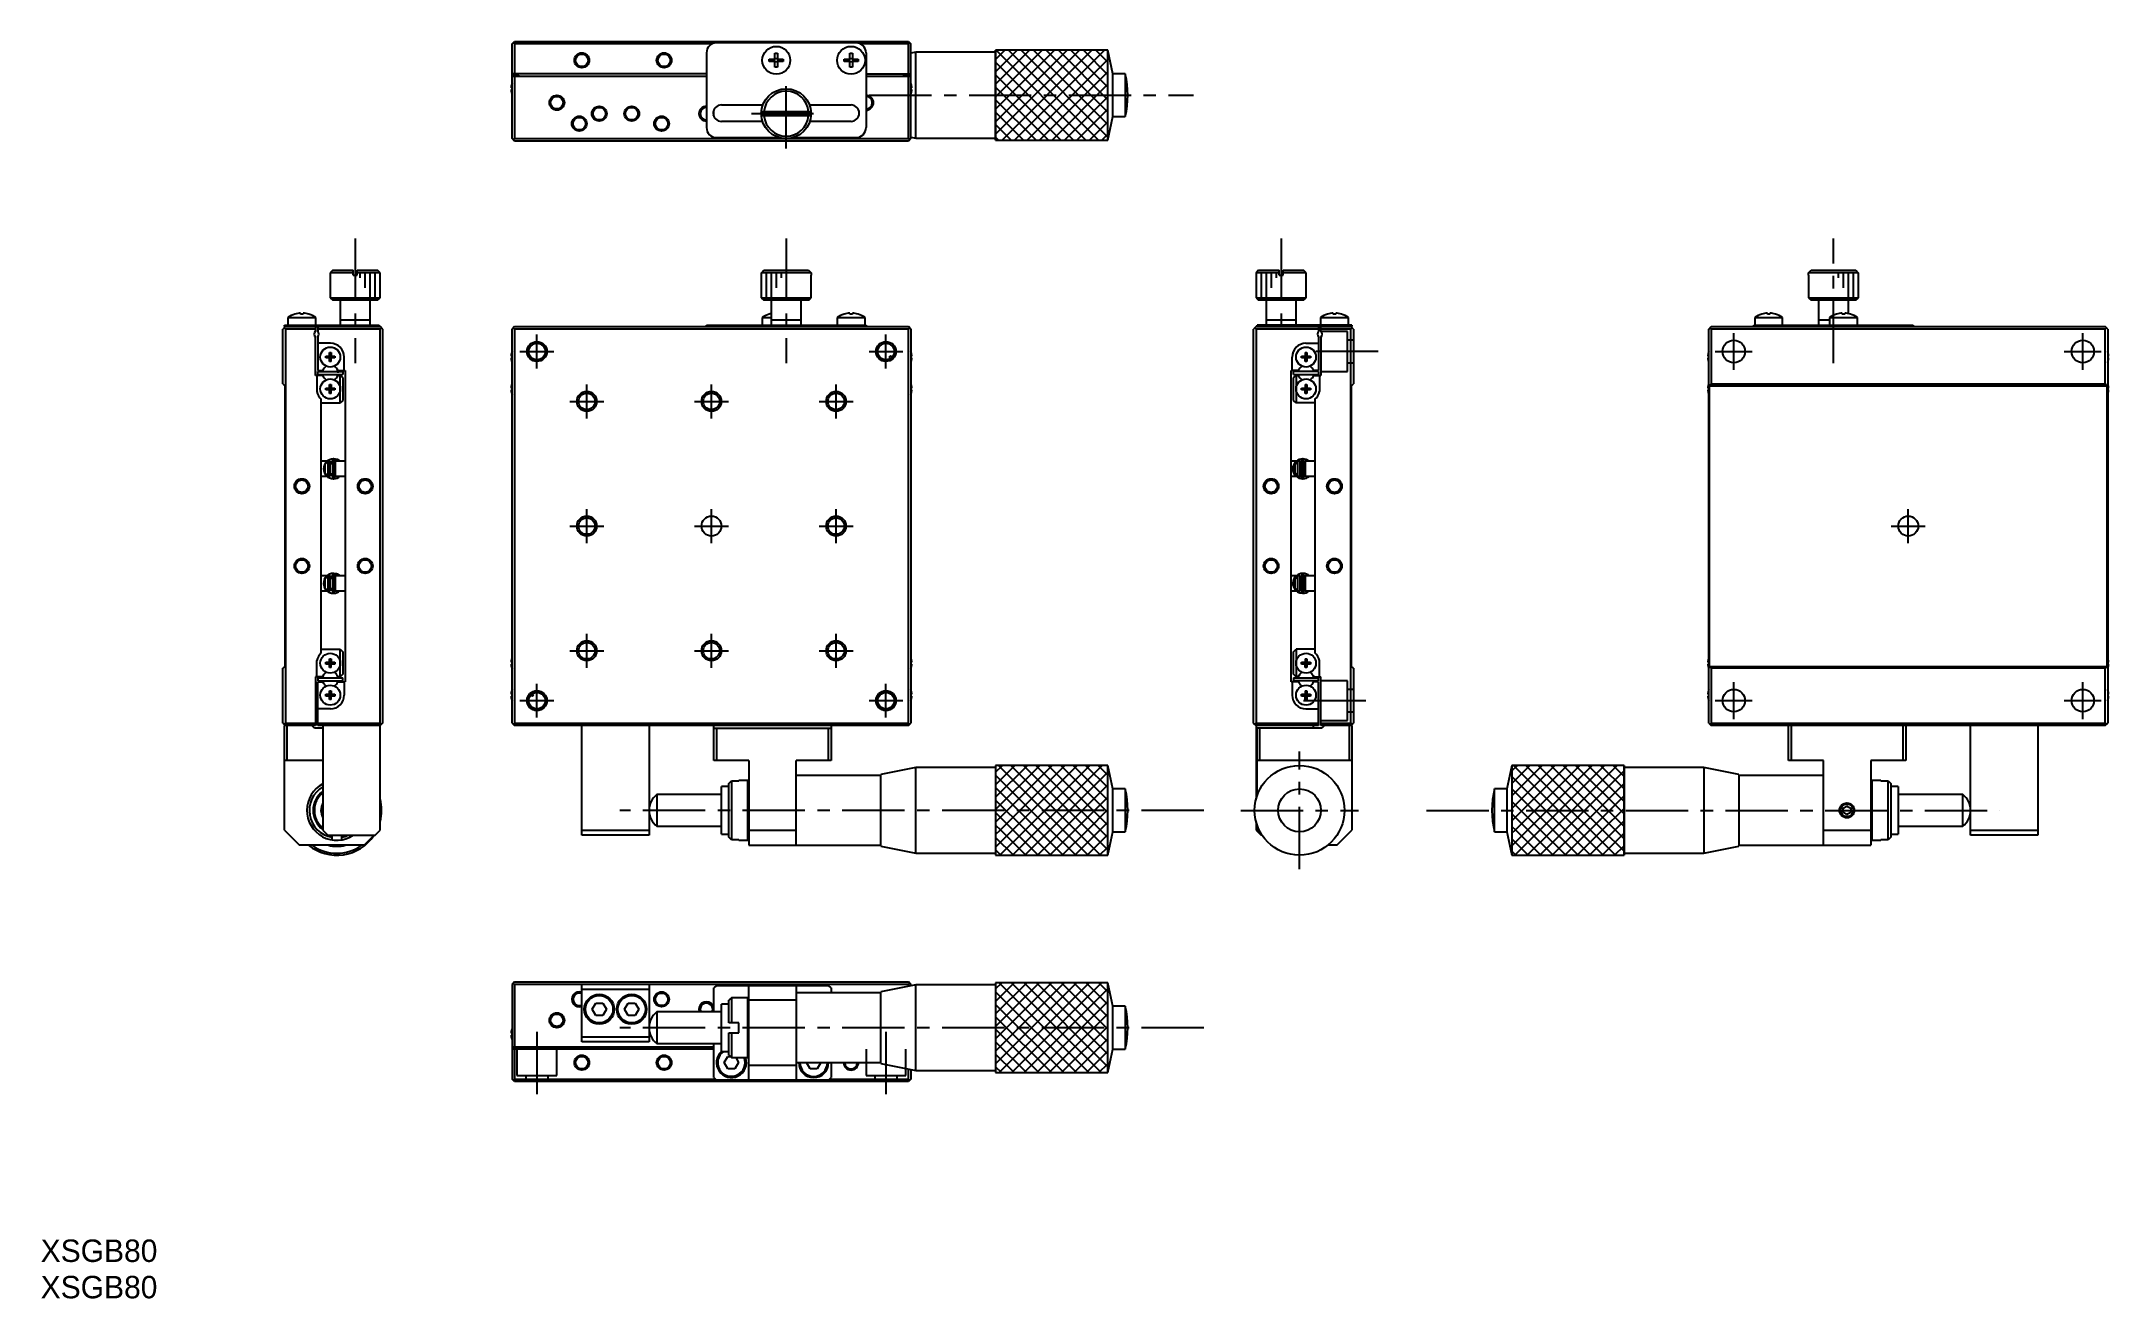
# Model space of a CAD drawing. Extents: x -23 to 392, y 4 to 256.
import ezdxf

# ---------------------------------------------------------------- set-up
doc = ezdxf.new("R2010")
doc.units = 0
doc.header["$LTSCALE"] = 10
doc.linetypes.add('CENTER', pattern=[2, 1.25, -0.25, 0.25, -0.25])
doc.linetypes.add('DASHED', pattern=[3.5, 2, -1.5])
doc.layers.get('0').update_dxf_attribs({"linetype": 'CONTINUOUS'})
doc.layers.add('CENTER', color=1, linetype='CENTER')
doc.styles.get("Standard").update_dxf_attribs({"font": 'FGP教科書体NT-M'})

msp = doc.modelspace()

# ---------------------------------------------------------------- texts
at = {"color": 7}
for p in [(-23.088584, 11.566171), (-23.088584, 4.274753)]:
    msp.add_text('XSGB80', height=4.5, dxfattribs=at).set_placement(p)

# ---------------------------------------------------------------- linework, layer by layer
at = {"color": 7, "linetype": 'CONTINUOUS'}
for p, q in [((71.444519, 255.826971), (71.944519, 256.326971)), ((71.444519, 236.826971), (71.444519, 255.826971)), ((71.944519, 255.826971), (71.694519, 256.076971)), ((71.944519, 256.326971), (150.944519, 256.326971)), ((111.572739, 255.826971), (71.944519, 255.826971)), ((71.944519, 255.826971), (71.944519, 249.826971)), ((110.444519, 254.026971), (110.444519, 239.026971)), ((140.444519, 256.026971), (112.444519, 256.026971)), ((124.184519, 253.92611), (124.704519, 253.92611)), ((124.184519, 252.786971), (124.184519, 253.92611)), ((124.704519, 253.92611), (124.704519, 252.786971)), ((139.184519, 253.92611), (139.704519, 253.92611)), ((139.184519, 252.786971), (139.184519, 253.92611)), ((139.704519, 253.92611), (139.704519, 252.786971)), ((150.944519, 255.826971), (141.316298, 255.826971)), ((142.444519, 254.026971), (142.444519, 239.026971)), ((150.944519, 256.326971), (151.444519, 255.826971)), ((151.194519, 256.076971), (150.944519, 255.826971)), ((150.944519, 249.826971), (150.944519, 255.826971)), ((151.444519, 236.826971), (151.444519, 255.826971)), ((152.444519, 254.126971), (151.444519, 253.926971)), ((152.444519, 236.926971), (152.444519, 254.126971)), ((168.444519, 254.126971), (152.444519, 254.126971)), ((190.944519, 254.526971), (168.444519, 254.526971)), ((168.444519, 236.526971), (168.444519, 254.526971)), ((190.944519, 254.526971), (168.444519, 254.526971)), ((168.444519, 254.526971), (168.444519, 236.526971)), ((191.944519, 249.826971), (190.944519, 254.526971)), ((190.944519, 236.526971), (190.944519, 254.526971)), ((190.944519, 236.526971), (190.944519, 254.526971)), ((110.444519, 249.826971), (71.444519, 249.826971)), ((71.444519, 249.526971), (72.844519, 249.526971)), ((71.444519, 249.326971), (110.444519, 249.326971)), ((71.944519, 249.326971), (71.944519, 236.826971)), ((72.844519, 249.326971), (72.844519, 249.526971)), ((123.04538, 252.266971), (123.04538, 252.786971)), ((123.04538, 252.786971), (124.184519, 252.786971)), ((124.184519, 252.266971), (123.04538, 252.266971)), ((124.115077, 252.266971), (124.115077, 252.786971)), ((124.184519, 252.856413), (124.704519, 252.856413)), ((124.184519, 251.127832), (124.184519, 252.266971)), ((124.704519, 252.197529), (124.184519, 252.197529)), ((124.704519, 251.127832), (124.184519, 251.127832)), ((124.704519, 252.786971), (125.843658, 252.786971)), ((124.704519, 252.266971), (124.704519, 251.127832)), ((125.843658, 252.266971), (124.704519, 252.266971)), ((124.77396, 252.786971), (124.77396, 252.266971)), ((125.843658, 252.786971), (125.843658, 252.266971)), ((138.04538, 252.266971), (138.04538, 252.786971)), ((138.04538, 252.786971), (139.184519, 252.786971)), ((139.184519, 252.266971), (138.04538, 252.266971)), ((139.115077, 252.266971), (139.115077, 252.786971)), ((139.184519, 252.856413), (139.704519, 252.856413)), ((139.184519, 251.127832), (139.184519, 252.266971)), ((139.704519, 252.197529), (139.184519, 252.197529)), ((139.704519, 251.127832), (139.184519, 251.127832)), ((139.704519, 252.786971), (140.843658, 252.786971)), ((139.704519, 252.266971), (139.704519, 251.127832)), ((140.843658, 252.266971), (139.704519, 252.266971)), ((139.77396, 252.786971), (139.77396, 252.266971)), ((140.843658, 252.786971), (140.843658, 252.266971)), ((142.444519, 249.826971), (151.444519, 249.826971)), ((142.444519, 249.326971), (151.444519, 249.326971)), ((151.444519, 249.526971), (150.044519, 249.526971)), ((150.044519, 249.326971), (150.044519, 249.526971)), ((150.944519, 236.826971), (150.944519, 249.326971)), ((194.444519, 249.826971), (191.944519, 249.826971)), ((191.944519, 241.226971), (191.944519, 249.826971)), ((194.444519, 249.826971), (194.444519, 241.226971)), ((71.25466, 247.006971), (71.374997, 247.006971)), ((71.374997, 246.646971), (71.25466, 246.646971)), ((71.370375, 247.715587), (71.374997, 247.713332)), ((71.374997, 245.940609), (71.370375, 245.938355)), ((71.374997, 247.006971), (71.374997, 246.646971)), ((151.51404, 247.713332), (151.518663, 247.715587)), ((151.51404, 247.006971), (151.634378, 247.006971)), ((151.51404, 246.646971), (151.51404, 247.006971)), ((151.634378, 246.646971), (151.51404, 246.646971)), ((151.518663, 245.938355), (151.51404, 245.940609)), ((113.444519, 243.576971), (121.76077, 243.576971)), ((131.428493, 242.226971), (121.460544, 242.226971)), ((121.460544, 241.426971), (131.428493, 241.426971)), ((131.128267, 243.576971), (139.444519, 243.576971)), ((190.944519, 236.526971), (191.944519, 241.226971)), ((191.944519, 241.226971), (194.444519, 241.226971)), ((71.944519, 236.326971), (71.444519, 236.826971)), ((71.944519, 236.826971), (71.694519, 236.576971)), ((71.944519, 236.826971), (150.944519, 236.826971)), ((112.444519, 237.026971), (125.044519, 237.026971)), ((121.690836, 240.276971), (113.444519, 240.276971)), ((127.844519, 237.026971), (140.444519, 237.026971)), ((139.444519, 240.276971), (131.198201, 240.276971)), ((151.194519, 236.576971), (150.944519, 236.826971)), ((151.444519, 236.826971), (150.944519, 236.326971)), ((151.444519, 237.126971), (152.444519, 236.926971)), ((152.444519, 236.926971), (168.444519, 236.926971)), ((168.444519, 236.526971), (190.944519, 236.526971)), ((168.444519, 236.526971), (190.944519, 236.526971)), ((150.944519, 236.326971), (71.944519, 236.326971)), ((35.499437, 210.426823), (34.999437, 209.926823)), ((39.599437, 209.926823), (34.999437, 209.926823)), ((34.999437, 209.926823), (34.999437, 204.926823)), ((35.499437, 210.426823), (39.599437, 210.426823)), ((39.599437, 209.426823), (39.599437, 210.426823)), ((39.599437, 209.426823), (40.399437, 209.426823)), ((40.399437, 210.426823), (44.499437, 210.426823)), ((40.399437, 209.426823), (40.399437, 210.426823)), ((44.999437, 209.926823), (40.399437, 209.926823)), ((44.999437, 209.926823), (44.499437, 210.426823)), ((44.999437, 204.926823), (44.999437, 209.926823)), ((121.444519, 209.426823), (121.460544, 209.426823)), ((121.444519, 209.426823), (121.444519, 204.926823)), ((121.460544, 209.926823), (121.962332, 210.426823)), ((121.460544, 209.426823), (121.460544, 209.926823)), ((131.428493, 209.926823), (121.460544, 209.926823)), ((121.962332, 210.426823), (130.926706, 210.426823)), ((130.926706, 210.426823), (131.428493, 209.926823)), ((131.428493, 209.926823), (131.428493, 209.426823)), ((131.428493, 209.426823), (131.444519, 209.426823)), ((131.444519, 204.926823), (131.444519, 209.426823)), ((221.191407, 210.426823), (220.691407, 209.926823)), ((225.291407, 209.926823), (220.691407, 209.926823)), ((220.691407, 209.926823), (220.691407, 204.926823)), ((221.191407, 210.426823), (225.291407, 210.426823)), ((225.291407, 209.426823), (225.291407, 210.426823)), ((225.291407, 209.426823), (226.091407, 209.426823)), ((226.091407, 210.426823), (230.191407, 210.426823)), ((226.091407, 209.426823), (226.091407, 210.426823)), ((230.691407, 209.926823), (226.091407, 209.926823)), ((230.691407, 209.926823), (230.191407, 210.426823)), ((230.691407, 204.926823), (230.691407, 209.926823)), ((331.479967, 209.426823), (331.495992, 209.426823)), ((331.479967, 209.426823), (331.479967, 204.926823)), ((331.495992, 209.926823), (331.99778, 210.426823)), ((331.495992, 209.426823), (331.495992, 209.926823)), ((341.463941, 209.926823), (331.495992, 209.926823)), ((331.99778, 210.426823), (340.962154, 210.426823)), ((340.962154, 210.426823), (341.463941, 209.926823)), ((341.463941, 209.926823), (341.463941, 209.426823)), ((341.463941, 209.426823), (341.479967, 209.426823)), ((341.479967, 204.926823), (341.479967, 209.426823)), ((34.999437, 204.926823), (35.499437, 204.426823)), ((34.999437, 204.926823), (44.999437, 204.926823)), ((44.499437, 204.426823), (35.499437, 204.426823)), ((36.999437, 204.426823), (36.999437, 199.426823)), ((42.999437, 199.426823), (42.999437, 204.426823)), ((44.499437, 204.426823), (44.999437, 204.926823)), ((121.444519, 204.926823), (131.444519, 204.926823)), ((121.444519, 204.926823), (121.944519, 204.426823)), ((130.944519, 204.426823), (121.944519, 204.426823)), ((123.444519, 204.426823), (123.444519, 199.426823)), ((129.444519, 199.426823), (129.444519, 204.426823)), ((130.944519, 204.426823), (131.444519, 204.926823)), ((220.691407, 204.926823), (230.691407, 204.926823)), ((220.691407, 204.926823), (221.191407, 204.426823)), ((230.191407, 204.426823), (221.191407, 204.426823)), ((222.691407, 204.426823), (222.691407, 199.426823)), ((228.691407, 199.426823), (228.691407, 204.426823)), ((230.191407, 204.426823), (230.691407, 204.926823)), ((331.479967, 204.926823), (341.479967, 204.926823)), ((331.479967, 204.926823), (331.979967, 204.426823)), ((340.979967, 204.426823), (331.979967, 204.426823)), ((333.479967, 204.426823), (333.479967, 199.426823)), ((339.479967, 201.718899), (339.479967, 204.426823)), ((340.979967, 204.426823), (341.479967, 204.926823)), ((25.999437, 199.126823), (25.499437, 198.626823)), ((25.799437, 199.126823), (25.799437, 199.426823)), ((25.799437, 199.426823), (44.799437, 199.426823)), ((25.799437, 199.126823), (44.999437, 199.126823)), ((26.499437, 200.969286), (32.099437, 200.969286)), ((26.499437, 200.969286), (26.499437, 199.426823)), ((27.900298, 201.620028), (27.897289, 201.626196)), ((29.039437, 201.620028), (29.039437, 201.813285)), ((29.559437, 201.620028), (29.039437, 201.620028)), ((29.559437, 201.813285), (29.559437, 201.620028)), ((30.701585, 201.626196), (30.698576, 201.620028)), ((31.999437, 199.126823), (31.999437, 198.288261)), ((32.099437, 199.426823), (32.099437, 200.969286)), ((32.499437, 199.126823), (32.499437, 198.226823)), ((42.999437, 200.426823), (36.999437, 200.426823)), ((44.799437, 199.426823), (44.799437, 199.126823)), ((45.499437, 198.626823), (44.999437, 199.126823)), ((71.944519, 199.126823), (71.444519, 198.626823)), ((71.944519, 199.126823), (150.944519, 199.126823)), ((110.444519, 199.126823), (110.444519, 199.426823)), ((110.444519, 199.426823), (142.444519, 199.426823)), ((121.644519, 200.969286), (123.444519, 200.969286)), ((121.644519, 200.969286), (121.644519, 199.426823)), ((123.04538, 201.620028), (123.042371, 201.626196)), ((129.444519, 200.426823), (123.444519, 200.426823)), ((136.644519, 200.969286), (142.244519, 200.969286)), ((136.644519, 200.969286), (136.644519, 199.426823)), ((138.04538, 201.620028), (138.042371, 201.626196)), ((139.184519, 201.620028), (139.184519, 201.813285)), ((139.704519, 201.620028), (139.184519, 201.620028)), ((139.704519, 201.813285), (139.704519, 201.620028)), ((140.846666, 201.626196), (140.843658, 201.620028)), ((142.244519, 199.426823), (142.244519, 200.969286)), ((142.444519, 199.426823), (142.444519, 199.126823)), ((151.444519, 198.626823), (150.944519, 199.126823)), ((220.691407, 199.126823), (220.191407, 198.626823)), ((220.691407, 199.126823), (239.891407, 199.126823)), ((220.891407, 199.126823), (220.891407, 199.426823)), ((239.891407, 199.426823), (220.891407, 199.426823)), ((228.691407, 200.426823), (222.691407, 200.426823)), ((233.191407, 199.126823), (233.191407, 198.226823)), ((233.591407, 200.969286), (239.191407, 200.969286)), ((233.591407, 200.969286), (233.591407, 199.426823)), ((233.691407, 198.288261), (233.691407, 199.126823)), ((234.992268, 201.620028), (234.98926, 201.626196)), ((236.131407, 201.620028), (236.131407, 201.813285)), ((236.651407, 201.620028), (236.131407, 201.620028)), ((236.651407, 201.813285), (236.651407, 201.620028)), ((237.793555, 201.626196), (237.790547, 201.620028)), ((239.191407, 199.426823), (239.191407, 200.969286)), ((240.191407, 198.626823), (239.691407, 199.126823)), ((239.891407, 199.426823), (239.891407, 199.126823)), ((311.479967, 198.626823), (311.979967, 199.126823)), ((311.979967, 199.126823), (390.979967, 199.126823)), ((320.479967, 199.126823), (320.479967, 199.426823)), ((320.479967, 199.426823), (352.479967, 199.426823)), ((320.679967, 200.969286), (320.679967, 199.426823)), ((320.679967, 200.969286), (326.279967, 200.969286)), ((322.080828, 201.620028), (322.077819, 201.626196)), ((323.219967, 201.620028), (323.219967, 201.813285)), ((323.739967, 201.620028), (323.219967, 201.620028)), ((323.739967, 201.813285), (323.739967, 201.620028)), ((324.882115, 201.626196), (324.879106, 201.620028)), ((326.279967, 199.426823), (326.279967, 200.969286)), ((335.679967, 200.426823), (333.479967, 200.426823)), ((335.679967, 200.969286), (335.679967, 199.426823)), ((335.679967, 200.969286), (341.279967, 200.969286)), ((337.080828, 201.620028), (337.077819, 201.626196)), ((338.219967, 201.620028), (338.219967, 201.813285)), ((338.739967, 201.620028), (338.219967, 201.620028)), ((338.739967, 201.813285), (338.739967, 201.620028)), ((339.882115, 201.626196), (339.879106, 201.620028)), ((341.279967, 199.426823), (341.279967, 200.969286)), ((352.479967, 199.426823), (352.479967, 199.126823)), ((391.479967, 198.626823), (390.979967, 199.126823)), ((25.499437, 187.626823), (25.499437, 198.626823)), ((25.999437, 198.626823), (25.749437, 198.876823)), ((25.999437, 198.626823), (25.999437, 119.626823)), ((31.999437, 198.626823), (25.999437, 198.626823)), ((31.999437, 189.326823), (31.999437, 196.965385)), ((44.999437, 198.626823), (32.499437, 198.626823)), ((32.499437, 197.026823), (32.499437, 190.326823)), ((35.049437, 195.776823), (32.499437, 195.776823)), ((45.249437, 198.876823), (44.999437, 198.626823)), ((44.999437, 119.626823), (44.999437, 198.626823)), ((45.499437, 198.626823), (45.499437, 119.626823)), ((71.444519, 119.626823), (71.444519, 198.626823)), ((71.944519, 198.626823), (71.694519, 198.876823)), ((150.944519, 198.626823), (71.944519, 198.626823)), ((71.944519, 198.626823), (71.944519, 119.626823)), ((151.194519, 198.876823), (150.944519, 198.626823)), ((150.944519, 119.626823), (150.944519, 198.626823)), ((151.444519, 198.626823), (151.444519, 119.626823)), ((220.191407, 119.626823), (220.191407, 198.626823)), ((220.691407, 198.626823), (220.441407, 198.876823)), ((233.191407, 198.626823), (220.691407, 198.626823)), ((220.691407, 198.626823), (220.691407, 119.626823)), ((230.641407, 195.776823), (233.191407, 195.776823)), ((233.191407, 197.026823), (233.191407, 190.326823)), ((239.691407, 198.626823), (233.691407, 198.626823)), ((233.691407, 196.965385), (233.691407, 189.326823)), ((239.941407, 198.876823), (239.691407, 198.626823)), ((239.691407, 119.626823), (239.691407, 198.626823)), ((240.191407, 198.626823), (240.191407, 187.626823)), ((311.479967, 119.626823), (311.479967, 198.626823)), ((311.979967, 198.626823), (311.729967, 198.876823)), ((311.979967, 198.626823), (311.979967, 187.626823)), ((390.979967, 198.626823), (311.979967, 198.626823)), ((391.229967, 198.876823), (390.979967, 198.626823)), ((390.979967, 187.626823), (390.979967, 198.626823)), ((391.479967, 198.626823), (391.479967, 119.626823)), ((34.113075, 193.206823), (34.819437, 193.206823)), ((34.113075, 192.846823), (34.113075, 193.206823)), ((34.819437, 192.846823), (34.113075, 192.846823)), ((34.819437, 193.913185), (35.179437, 193.913185)), ((34.819437, 193.206823), (34.819437, 193.913185)), ((34.829809, 193.196451), (34.819437, 193.206823)), ((34.829809, 192.857195), (34.819437, 192.846823)), ((34.819437, 192.140462), (34.819437, 192.846823)), ((35.179437, 192.140462), (34.819437, 192.140462)), ((34.829809, 192.857195), (34.829809, 193.196451)), ((34.829809, 193.196451), (35.169065, 193.196451)), ((35.169065, 192.857195), (34.829809, 192.857195)), ((35.169065, 193.196451), (35.179437, 193.206823)), ((35.169065, 193.196451), (35.169065, 192.857195)), ((35.169065, 192.857195), (35.179437, 192.846823)), ((35.179437, 193.913185), (35.179437, 193.206823)), ((35.179437, 193.206823), (35.885798, 193.206823)), ((35.885798, 192.846823), (35.179437, 192.846823)), ((35.179437, 192.140462), (35.179437, 192.846823)), ((35.885798, 193.206823), (35.885798, 192.846823)), ((37.799437, 190.326823), (37.799437, 193.026823)), ((71.25466, 193.206823), (71.374997, 193.206823)), ((71.374997, 192.846823), (71.25466, 192.846823)), ((71.370375, 193.915439), (71.374997, 193.913185)), ((71.374997, 192.140462), (71.370375, 192.138207)), ((71.374997, 193.206823), (71.374997, 192.846823)), ((147.075773, 192.988107), (147.044519, 192.973053)), ((147.106516, 193.004416), (147.075773, 192.988107)), ((147.136546, 193.02205), (147.106516, 193.004416)), ((147.165666, 193.041079), (147.136546, 193.02205)), ((147.193675, 193.061576), (147.165666, 193.041079)), ((147.220374, 193.08361), (147.193675, 193.061576)), ((147.233497, 193.095552), (147.220374, 193.08361)), ((147.24621, 193.107989), (147.233497, 193.095552)), ((147.25844, 193.120907), (147.24621, 193.107989)), ((147.270113, 193.134291), (147.25844, 193.120907)), ((147.281158, 193.148129), (147.270113, 193.134291)), ((147.291502, 193.162407), (147.281158, 193.148129)), ((147.301071, 193.177111), (147.291502, 193.162407)), ((147.30821, 193.189342), (147.301071, 193.177111)), ((147.314782, 193.20188), (147.30821, 193.189342)), ((147.320743, 193.214676), (147.314782, 193.20188)), ((147.326051, 193.227685), (147.320743, 193.214676)), ((147.330663, 193.24086), (147.326051, 193.227685)), ((147.334536, 193.254155), (147.330663, 193.24086)), ((147.337248, 193.26566), (147.334536, 193.254155)), ((147.339397, 193.277251), (147.337248, 193.26566)), ((147.340982, 193.288888), (147.339397, 193.277251)), ((147.342007, 193.300528), (147.340982, 193.288888)), ((147.3424, 193.307826), (147.342007, 193.300528)), ((151.51404, 193.913185), (151.518663, 193.915439)), ((151.51404, 192.846823), (151.51404, 193.206823)), ((151.51404, 193.206823), (151.634378, 193.206823)), ((151.634378, 192.846823), (151.51404, 192.846823)), ((151.518663, 192.138207), (151.51404, 192.140462)), ((227.891407, 190.326823), (227.891407, 193.026823)), ((229.805046, 192.846823), (229.805046, 193.206823)), ((229.805046, 193.206823), (230.511407, 193.206823)), ((230.511407, 192.846823), (229.805046, 192.846823)), ((230.511407, 193.913185), (230.871407, 193.913185)), ((230.511407, 193.913185), (230.511407, 193.206823)), ((230.52178, 193.196451), (230.511407, 193.206823)), ((230.52178, 192.857195), (230.511407, 192.846823)), ((230.511407, 192.140462), (230.511407, 192.846823)), ((230.871407, 192.140462), (230.511407, 192.140462)), ((230.52178, 193.196451), (230.861035, 193.196451)), ((230.52178, 192.857195), (230.52178, 193.196451)), ((230.861035, 192.857195), (230.52178, 192.857195)), ((230.861035, 193.196451), (230.871407, 193.206823)), ((230.861035, 193.196451), (230.861035, 192.857195)), ((230.861035, 192.857195), (230.871407, 192.846823)), ((230.871407, 193.913185), (230.871407, 193.206823)), ((230.871407, 193.206823), (231.577769, 193.206823)), ((230.871407, 192.846823), (230.871407, 192.140462)), ((231.577769, 192.846823), (230.871407, 192.846823)), ((231.577769, 193.206823), (231.577769, 192.846823)), ((311.290108, 193.206823), (311.410445, 193.206823)), ((311.410445, 192.846823), (311.290108, 192.846823)), ((311.405823, 193.915439), (311.410445, 193.913185)), ((311.410445, 192.140462), (311.405823, 192.138207)), ((311.410445, 193.206823), (311.410445, 192.846823)), ((391.549488, 193.913185), (391.554111, 193.915439)), ((391.549488, 193.206823), (391.669826, 193.206823)), ((391.549488, 192.846823), (391.549488, 193.206823)), ((391.669826, 192.846823), (391.549488, 192.846823)), ((391.554111, 192.138207), (391.549488, 192.140462)), ((25.499437, 187.626823), (25.849437, 187.276823)), ((25.849437, 187.276823), (25.849437, 130.976823)), ((33.455025, 189.326823), (31.999437, 189.326823)), ((32.299437, 189.326823), (32.299437, 186.104808)), ((32.499437, 190.326823), (33.455025, 190.326823)), ((32.499437, 189.526823), (32.499437, 190.126823)), ((32.499437, 190.126823), (37.499437, 190.126823)), ((32.499437, 189.526823), (37.499437, 189.526823)), ((33.455025, 190.326823), (33.624621, 190.620573)), ((33.624621, 189.033073), (33.455025, 189.326823)), ((34.113075, 186.806823), (34.819437, 186.806823)), ((34.113075, 186.446823), (34.113075, 186.806823)), ((34.819437, 187.513185), (35.179437, 187.513185)), ((34.819437, 186.806823), (34.819437, 187.513185)), ((34.829809, 186.796451), (34.819437, 186.806823)), ((34.829809, 186.457195), (34.829809, 186.796451)), ((34.829809, 186.796451), (35.169065, 186.796451)), ((35.169065, 186.796451), (35.179437, 186.806823)), ((35.169065, 186.796451), (35.169065, 186.457195)), ((35.179437, 187.513185), (35.179437, 186.806823)), ((35.179437, 186.806823), (35.885798, 186.806823)), ((35.885798, 186.806823), (35.885798, 186.446823)), ((36.374252, 190.620573), (36.543849, 190.326823)), ((36.543849, 189.326823), (36.374252, 189.033073)), ((36.543849, 190.326823), (37.999437, 190.326823)), ((36.999437, 189.326823), (36.543849, 189.326823)), ((36.999437, 189.326823), (37.499437, 188.826823)), ((36.999437, 183.826823), (36.999437, 189.326823)), ((37.499437, 190.126823), (37.499437, 189.526823)), ((37.499437, 188.826823), (37.499437, 184.326823)), ((37.999437, 190.326823), (37.999437, 127.926823)), ((71.25466, 186.806823), (71.374997, 186.806823)), ((71.370375, 187.515439), (71.374997, 187.513185)), ((71.374997, 186.806823), (71.374997, 186.446823)), ((151.51404, 187.513185), (151.518663, 187.515439)), ((151.51404, 186.446823), (151.51404, 186.806823)), ((151.51404, 186.806823), (151.634378, 186.806823)), ((227.691407, 127.926823), (227.691407, 190.326823)), ((229.146995, 190.326823), (227.691407, 190.326823)), ((228.191407, 189.526823), (228.191407, 190.126823)), ((233.191407, 190.126823), (228.191407, 190.126823)), ((228.191407, 189.526821), (233.191407, 189.526821)), ((228.191407, 188.826823), (228.691407, 189.326823)), ((228.191407, 184.326823), (228.191407, 188.826823)), ((228.691407, 189.326823), (229.146995, 189.326823)), ((228.691407, 189.326823), (228.691407, 183.826823)), ((229.316592, 190.620573), (229.146995, 190.326823)), ((229.146995, 189.326823), (229.316592, 189.033073)), ((229.805046, 186.446823), (229.805046, 186.806823)), ((229.805046, 186.806823), (230.511407, 186.806823)), ((230.511407, 187.513185), (230.871407, 187.513185)), ((230.511407, 187.513185), (230.511407, 186.806823)), ((230.52178, 186.796451), (230.511407, 186.806823)), ((230.52178, 186.796451), (230.861035, 186.796451)), ((230.52178, 186.457195), (230.52178, 186.796451)), ((230.861035, 186.796451), (230.871407, 186.806823)), ((230.861035, 186.796451), (230.861035, 186.457195)), ((230.871407, 187.513185), (230.871407, 186.806823)), ((230.871407, 186.806823), (231.577769, 186.806823)), ((231.577769, 186.806823), (231.577769, 186.446823)), ((232.235819, 190.326823), (232.066223, 190.620573)), ((232.066223, 189.033073), (232.235819, 189.326823)), ((233.191407, 190.326823), (232.235819, 190.326823)), ((232.235819, 189.326823), (233.691407, 189.326823)), ((233.191407, 190.126823), (233.191407, 189.526823)), ((233.391407, 189.326823), (233.391407, 186.104808)), ((239.841407, 187.276823), (240.191407, 187.626823)), ((239.841407, 130.976823), (239.841407, 187.276823)), ((311.290108, 186.806823), (311.410445, 186.806823)), ((311.405823, 187.515439), (311.410445, 187.513185)), ((311.410445, 186.806823), (311.410445, 186.446823)), ((311.629967, 187.276823), (311.979967, 187.626823)), ((311.629967, 130.976823), (311.629967, 187.276823)), ((311.629967, 187.276823), (391.329967, 187.276823)), ((311.979967, 187.626823), (390.979967, 187.626823)), ((390.979967, 187.626823), (391.329967, 187.276823)), ((391.329967, 187.276823), (391.329967, 130.976823)), ((391.549488, 187.513185), (391.554111, 187.515439)), ((391.549488, 186.806823), (391.669826, 186.806823)), ((391.549488, 186.446823), (391.549488, 186.806823)), ((33.199437, 133.705886), (33.199437, 184.547761)), ((33.199437, 183.826823), (36.999437, 183.826823)), ((34.819437, 186.446823), (34.113075, 186.446823)), ((34.829809, 186.457195), (34.819437, 186.446823)), ((34.819437, 185.740462), (34.819437, 186.446823)), ((35.179437, 185.740462), (34.819437, 185.740462)), ((35.169065, 186.457195), (34.829809, 186.457195)), ((35.169065, 186.457195), (35.179437, 186.446823)), ((35.885798, 186.446823), (35.179437, 186.446823)), ((35.179437, 185.740462), (35.179437, 186.446823)), ((37.499437, 184.326823), (36.999437, 183.826823)), ((71.374997, 186.446823), (71.25466, 186.446823)), ((71.374997, 185.740462), (71.370375, 185.738207)), ((151.634378, 186.446823), (151.51404, 186.446823)), ((151.518663, 185.738207), (151.51404, 185.740462)), ((228.691407, 183.826823), (228.191407, 184.326823)), ((232.491407, 183.826823), (228.691407, 183.826823)), ((230.511407, 186.446823), (229.805046, 186.446823)), ((230.52178, 186.457195), (230.511407, 186.446823)), ((230.511407, 185.740462), (230.511407, 186.446823)), ((230.871407, 185.740462), (230.511407, 185.740462)), ((230.861035, 186.457195), (230.52178, 186.457195)), ((230.861035, 186.457195), (230.871407, 186.446823)), ((230.871407, 186.446823), (230.871407, 185.740462)), ((231.577769, 186.446823), (230.871407, 186.446823)), ((232.491407, 184.547761), (232.491407, 133.705886)), ((311.410445, 186.446823), (311.290108, 186.446823)), ((311.410445, 185.740462), (311.405823, 185.738207)), ((391.669826, 186.446823), (391.549488, 186.446823)), ((391.554111, 185.738207), (391.549488, 185.740462)), ((34.354053, 172.126823), (33.199437, 172.126823)), ((33.999437, 171.543338), (34.499437, 172.072507)), ((33.999437, 169.710308), (33.999437, 171.543338)), ((34.999437, 172.126823), (34.499437, 172.126823)), ((34.499437, 172.126823), (34.499437, 169.126823)), ((34.999399, 172.014244), (35.429119, 172.143116)), ((34.999437, 169.126823), (34.999437, 172.126823)), ((35.429171, 171.626823), (34.999437, 171.626823)), ((35.199437, 171.626823), (35.199437, 172.09137)), ((35.429171, 172.383511), (35.429171, 168.833511)), ((36.434212, 172.448991), (35.682811, 172.607044)), ((35.870415, 172.452361), (35.868584, 172.451583)), ((35.903716, 172.465488), (35.870415, 172.452361)), ((35.879171, 168.833511), (35.879171, 172.383511)), ((35.879171, 171.783959), (35.999429, 172.012676)), ((35.999437, 171.626823), (35.879171, 171.626823)), ((35.937619, 172.476933), (35.903716, 172.465488)), ((35.972042, 172.486671), (35.937619, 172.476933)), ((36.006899, 172.494677), (35.972042, 172.486671)), ((35.999437, 172.126823), (35.999437, 169.126823)), ((37.999437, 172.126823), (35.999437, 172.126823)), ((36.042106, 172.500932), (36.006899, 172.494677)), ((36.077576, 172.505421), (36.042106, 172.500932)), ((36.113223, 172.508133), (36.077576, 172.505421)), ((36.14896, 172.509062), (36.113223, 172.508133)), ((36.1847, 172.508205), (36.14896, 172.509062)), ((36.220355, 172.505563), (36.1847, 172.508205)), ((36.255838, 172.501143), (36.220355, 172.505563)), ((36.291062, 172.494956), (36.255838, 172.501143)), ((36.325941, 172.487016), (36.291062, 172.494956)), ((36.322692, 172.140417), (36.315805, 172.126823)), ((36.329678, 172.154648), (36.322692, 172.140417)), ((36.36039, 172.477341), (36.325941, 172.487016)), ((36.434575, 172.448842), (36.326206, 172.126796)), ((36.336722, 172.169433), (36.329678, 172.154648)), ((36.343779, 172.18468), (36.336722, 172.169433)), ((36.350809, 172.200299), (36.343779, 172.18468)), ((36.357768, 172.216194), (36.350809, 172.200299)), ((36.364614, 172.232269), (36.357768, 172.216194)), ((36.394322, 172.465955), (36.36039, 172.477341)), ((36.371306, 172.248428), (36.364614, 172.232269)), ((36.377803, 172.264572), (36.371306, 172.248428)), ((36.384067, 172.280604), (36.377803, 172.264572)), ((36.390059, 172.296426), (36.384067, 172.280604)), ((36.395742, 172.311945), (36.390059, 172.296426)), ((36.425909, 172.453618), (36.394322, 172.465955)), ((36.401084, 172.327064), (36.395742, 172.311945)), ((36.406051, 172.341694), (36.401084, 172.327064)), ((36.410613, 172.355745), (36.406051, 172.341694)), ((36.414743, 172.369133), (36.410613, 172.355745)), ((36.418415, 172.381777), (36.414743, 172.369133)), ((36.421608, 172.3936), (36.418415, 172.381777)), ((36.424303, 172.40453), (36.421608, 172.3936)), ((36.426482, 172.414503), (36.424303, 172.40453)), ((36.424477, 172.453914), (36.426619, 172.453225)), ((36.953791, 172.126992), (36.425437, 172.452691)), ((36.428134, 172.423456), (36.426482, 172.414503)), ((36.426619, 172.453225), (36.428232, 172.451284)), ((36.429247, 172.431337), (36.428134, 172.423456)), ((36.428232, 172.451284), (36.429306, 172.448102)), ((36.429815, 172.438098), (36.429247, 172.431337)), ((36.429306, 172.448102), (36.429835, 172.443697)), ((36.429835, 172.443697), (36.429815, 172.438098)), ((36.467765, 172.43441), (36.434212, 172.448991)), ((228.736609, 172.126823), (227.691407, 172.126823)), ((228.491407, 171.543338), (228.991407, 172.072507)), ((228.491407, 169.710308), (228.491407, 171.543338)), ((229.491407, 172.126823), (228.991407, 172.126823)), ((228.991407, 172.126823), (228.991407, 169.126823)), ((229.265408, 172.452691), (229.23515, 172.439738)), ((229.259902, 172.449413), (229.256269, 172.448842)), ((229.320678, 172.474253), (229.264935, 172.453618)), ((229.491321, 172.060167), (229.811656, 172.143129)), ((229.491406, 172.054359), (229.504425, 172.056508)), ((229.491407, 169.126823), (229.491407, 172.126823)), ((229.811673, 171.626823), (229.491407, 171.626823)), ((229.504425, 172.056508), (229.517963, 172.058046)), ((229.517963, 172.058046), (229.531567, 172.058889)), ((229.531567, 172.058889), (229.5452, 172.059032)), ((229.5452, 172.059032), (229.558824, 172.058475)), ((229.558824, 172.058475), (229.572404, 172.05722)), ((229.572404, 172.05722), (229.585902, 172.05527)), ((229.585902, 172.05527), (229.599282, 172.052631)), ((229.599282, 172.052631), (229.612508, 172.049311)), ((229.612508, 172.049311), (229.625545, 172.04532)), ((229.625545, 172.04532), (229.638358, 172.040671)), ((229.638358, 172.040671), (229.650915, 172.035377)), ((229.650915, 172.035377), (229.663182, 172.029454)), ((229.663182, 172.029454), (229.675129, 172.02292)), ((229.675129, 172.02292), (229.686725, 172.015794)), ((229.686725, 172.015794), (229.697942, 172.008096)), ((229.691407, 171.626823), (229.691407, 172.013055)), ((229.697942, 172.008096), (229.708754, 171.999849)), ((229.708754, 171.999849), (229.719134, 171.991075)), ((229.719134, 171.991075), (229.729058, 171.981799)), ((229.729058, 171.981799), (229.738503, 171.972045)), ((229.738503, 171.972045), (229.747448, 171.961839)), ((229.747448, 171.961839), (229.755873, 171.95121)), ((229.755873, 171.95121), (229.76376, 171.940182)), ((229.76376, 171.940182), (229.771092, 171.928786)), ((229.771092, 171.928786), (229.777853, 171.917049)), ((229.777853, 171.917049), (229.784029, 171.905001)), ((229.784029, 171.905001), (229.789608, 171.892671)), ((229.789608, 171.892671), (229.794577, 171.880089)), ((229.794577, 171.880089), (229.798928, 171.867285)), ((229.798928, 171.867285), (229.802651, 171.854289)), ((229.802651, 171.854289), (229.80574, 171.841133)), ((229.80574, 171.841133), (229.808188, 171.827846)), ((229.808188, 171.827846), (229.809991, 171.81446)), ((229.809991, 171.81446), (229.811145, 171.801006)), ((229.811145, 171.801006), (229.811649, 171.787514)), ((229.811649, 171.787514), (229.811673, 171.783959)), ((229.811673, 172.383511), (229.811673, 168.833511)), ((230.261673, 168.833511), (230.261673, 172.383511)), ((230.491407, 171.626823), (230.261673, 171.626823)), ((230.261727, 172.142803), (230.4915, 172.091219)), ((230.491407, 172.126823), (230.491407, 169.126823)), ((232.491407, 172.126823), (230.491407, 172.126823)), ((33.199437, 169.126823), (34.312818, 169.126823)), ((34.499437, 169.18114), (33.999437, 169.710308)), ((34.499437, 169.126823), (34.999437, 169.126823)), ((34.999437, 169.626823), (35.429171, 169.626823)), ((35.199437, 169.126823), (35.199437, 169.626823)), ((35.879171, 169.626823), (35.999437, 169.626823)), ((35.999392, 169.20437), (35.879171, 169.433062)), ((36.003865, 169.097549), (35.879189, 169.073892)), ((35.999437, 169.126823), (37.999437, 169.126823)), ((36.110671, 169.126449), (36.003865, 169.097549)), ((36.367322, 168.741286), (36.425909, 168.763403)), ((36.42234, 168.763462), (36.424477, 168.763107)), ((36.424477, 168.763107), (36.424159, 168.763883)), ((36.425909, 168.763403), (36.424477, 168.763107)), ((36.425652, 168.76442), (36.455908, 168.777377)), ((227.691407, 169.126823), (228.695089, 169.126823)), ((228.991407, 169.18114), (228.491407, 169.710308)), ((228.991407, 169.126823), (229.491407, 169.126823)), ((229.222813, 168.78273), (229.262461, 168.765573)), ((229.256041, 168.768208), (229.332359, 169.024765)), ((229.261076, 168.779794), (229.260979, 168.77405)), ((229.260979, 168.77405), (229.261427, 168.769488)), ((229.261716, 168.786685), (229.261076, 168.779794)), ((229.261427, 168.769488), (229.264083, 168.7639)), ((229.262897, 168.794683), (229.261716, 168.786685)), ((229.264612, 168.803739), (229.262897, 168.794683)), ((229.264083, 168.7639), (229.264935, 168.763403)), ((229.266849, 168.813799), (229.264612, 168.803739)), ((229.264935, 168.763403), (229.296522, 168.751066)), ((229.269595, 168.824803), (229.266849, 168.813799)), ((229.272835, 168.836684), (229.269595, 168.824803)), ((229.276548, 168.849371), (229.272835, 168.836684)), ((229.280712, 168.862788), (229.276548, 168.849371)), ((229.285302, 168.876855), (229.280712, 168.862788)), ((229.290292, 168.891487), (229.285302, 168.876855)), ((229.29565, 168.906596), (229.290292, 168.891487)), ((229.301344, 168.922091), (229.29565, 168.906596)), ((229.296522, 168.751066), (229.330454, 168.739681)), ((229.307341, 168.93788), (229.301344, 168.922091)), ((229.313604, 168.953868), (229.307341, 168.93788)), ((229.320096, 168.969958), (229.313604, 168.953868)), ((229.316769, 168.743727), (230.008016, 168.609978)), ((229.326778, 168.986055), (229.320096, 168.969958)), ((229.33361, 169.002061), (229.326778, 168.986055)), ((229.330454, 168.739681), (229.364903, 168.730006)), ((229.332359, 169.024765), (229.384497, 169.126842)), ((229.34055, 169.017881), (229.33361, 169.002061)), ((229.347558, 169.033419), (229.34055, 169.017881)), ((229.35459, 169.048583), (229.347558, 169.033419)), ((229.361605, 169.063281), (229.35459, 169.048583)), ((229.368561, 169.077425), (229.361605, 169.063281)), ((229.364903, 168.730006), (229.399782, 168.722065)), ((229.375416, 169.09093), (229.368561, 169.077425)), ((229.382129, 169.103715), (229.375416, 169.09093)), ((229.388659, 169.115703), (229.382129, 169.103715)), ((229.394968, 169.126823), (229.388659, 169.115703)), ((229.399782, 168.722065), (229.435007, 168.715878)), ((229.435007, 168.715878), (229.47049, 168.711458)), ((229.47049, 168.711458), (229.506145, 168.708817)), ((229.49635, 169.161768), (229.491393, 169.162665)), ((229.491407, 169.626823), (229.811673, 169.626823)), ((229.509847, 169.159813), (229.49635, 169.161768)), ((229.506145, 168.708817), (229.541884, 168.707959)), ((229.523425, 169.158552), (229.509847, 169.159813)), ((229.537047, 169.157991), (229.523425, 169.158552)), ((229.550676, 169.158129), (229.537047, 169.157991)), ((229.541884, 168.707959), (229.577621, 168.708888)), ((229.564276, 169.158966), (229.550676, 169.158129)), ((229.577809, 169.160498), (229.564276, 169.158966)), ((229.577621, 168.708888), (229.613268, 168.7116)), ((229.591241, 169.162719), (229.577809, 169.160498)), ((229.604535, 169.165623), (229.591241, 169.162719)), ((229.617656, 169.1692), (229.604535, 169.165623)), ((229.613268, 168.7116), (229.648739, 168.716089)), ((229.630571, 169.173437), (229.617656, 169.1692)), ((229.643247, 169.178322), (229.630571, 169.173437)), ((229.655651, 169.183841), (229.643247, 169.178322)), ((229.648739, 168.716089), (229.683945, 168.722344)), ((229.667753, 169.189975), (229.655651, 169.183841)), ((229.679524, 169.196708), (229.667753, 169.189975)), ((229.690935, 169.204019), (229.679524, 169.196708)), ((229.683945, 168.722344), (229.718802, 168.73035)), ((229.701959, 169.211889), (229.690935, 169.204019)), ((229.691407, 169.204099), (229.691407, 169.626823)), ((229.71257, 169.220295), (229.701959, 169.211889)), ((229.722744, 169.229214), (229.71257, 169.220295)), ((229.718802, 168.73035), (229.753225, 168.740088)), ((229.732459, 169.238624), (229.722744, 169.229214)), ((229.741692, 169.248498), (229.732459, 169.238624)), ((229.750423, 169.258812), (229.741692, 169.248498)), ((229.758632, 169.26954), (229.750423, 169.258812)), ((229.753225, 168.740088), (229.787128, 168.751534)), ((229.766304, 169.280654), (229.758632, 169.26954)), ((229.77342, 169.292128), (229.766304, 169.280654)), ((229.779966, 169.303933), (229.77342, 169.292128)), ((229.785928, 169.316041), (229.779966, 169.303933)), ((229.791294, 169.328423), (229.785928, 169.316041)), ((229.787128, 168.751534), (229.820429, 168.76466)), ((229.796052, 169.34105), (229.791294, 169.328423)), ((229.800193, 169.353893), (229.796052, 169.34105)), ((229.803708, 169.36692), (229.800193, 169.353893)), ((229.806589, 169.380103), (229.803708, 169.36692)), ((229.80883, 169.393411), (229.806589, 169.380103)), ((229.810427, 169.406812), (229.80883, 169.393411)), ((229.811375, 169.420276), (229.810427, 169.406812)), ((229.811673, 169.433062), (229.811375, 169.420276)), ((229.820429, 168.76466), (229.82226, 168.765438)), ((230.261673, 169.626823), (230.491407, 169.626823)), ((230.491653, 169.125992), (230.261725, 169.073905)), ((230.491407, 169.126823), (232.491407, 169.126823)), ((35.419942, 149.421194), (35.419942, 145.871194)), ((36.458537, 149.472094), (35.673583, 149.644727)), ((35.861187, 149.490045), (35.859355, 149.489266)), ((35.894488, 149.503171), (35.861187, 149.490045)), ((35.869942, 145.871194), (35.869942, 149.421194)), ((35.928391, 149.514617), (35.894488, 149.503171)), ((35.962813, 149.524355), (35.928391, 149.514617)), ((35.99767, 149.532361), (35.962813, 149.524355)), ((36.032877, 149.538616), (35.99767, 149.532361)), ((36.068347, 149.543105), (36.032877, 149.538616)), ((36.103994, 149.545817), (36.068347, 149.543105)), ((36.139731, 149.546745), (36.103994, 149.545817)), ((36.175471, 149.545888), (36.139731, 149.546745)), ((36.211126, 149.543247), (36.175471, 149.545888)), ((36.246609, 149.538827), (36.211126, 149.543247)), ((36.281833, 149.53264), (36.246609, 149.538827)), ((36.316713, 149.524699), (36.281833, 149.53264)), ((36.425346, 149.486525), (36.29653, 149.126795)), ((36.351161, 149.515024), (36.316713, 149.524699)), ((36.354481, 149.267804), (36.346839, 149.249954)), ((36.385093, 149.503638), (36.351161, 149.515024)), ((36.361939, 149.285772), (36.354481, 149.267804)), ((36.369157, 149.303725), (36.361939, 149.285772)), ((36.376081, 149.321528), (36.369157, 149.303725)), ((36.38266, 149.339049), (36.376081, 149.321528)), ((36.388844, 149.356155), (36.38266, 149.339049)), ((36.41668, 149.491301), (36.385093, 149.503638)), ((36.394588, 149.37272), (36.388844, 149.356155)), ((36.399847, 149.388619), (36.394588, 149.37272)), ((36.404584, 149.403734), (36.399847, 149.388619)), ((36.408761, 149.417951), (36.404584, 149.403734)), ((36.412349, 149.431164), (36.408761, 149.417951)), ((36.41532, 149.443274), (36.412349, 149.431164)), ((36.415249, 149.491598), (36.417598, 149.490753)), ((36.417652, 149.454191), (36.41532, 149.443274)), ((36.987414, 149.126976), (36.416208, 149.490375)), ((36.417598, 149.490753), (36.419292, 149.48836)), ((36.419328, 149.463832), (36.417652, 149.454191)), ((36.419292, 149.48836), (36.420317, 149.484437)), ((36.420335, 149.472127), (36.419328, 149.463832)), ((36.420317, 149.484437), (36.420665, 149.479012)), ((36.420665, 149.479012), (36.420335, 149.472127)), ((229.274636, 149.490375), (229.236405, 149.473908)), ((229.329907, 149.511937), (229.274164, 149.491301)), ((229.820902, 149.421194), (229.820902, 145.871194)), ((230.270902, 145.871194), (230.270902, 149.421194)), ((34.302977, 149.126823), (33.199437, 149.126823)), ((33.199437, 146.126823), (34.346897, 146.126823)), ((33.999437, 148.543338), (34.499437, 149.072507)), ((33.999437, 146.710308), (33.999437, 148.543338)), ((34.499437, 146.18114), (33.999437, 146.710308)), ((34.999437, 149.126823), (34.499437, 149.126823)), ((34.499437, 149.126823), (34.499437, 146.126823)), ((34.499437, 146.126823), (34.999437, 146.126823)), ((34.999387, 149.056176), (35.419891, 149.180799)), ((34.999437, 146.126823), (34.999437, 149.126823)), ((35.419942, 148.626823), (34.999437, 148.626823)), ((34.999437, 146.626823), (35.419942, 146.626823)), ((35.199437, 149.126823), (35.18494, 149.126823)), ((35.199437, 148.626823), (35.199437, 149.126823)), ((35.199437, 146.160926), (35.199437, 146.626823)), ((35.869942, 148.821642), (35.999406, 149.056348)), ((35.999437, 148.626823), (35.869942, 148.626823)), ((35.869942, 146.626823), (35.999437, 146.626823)), ((35.999396, 146.236046), (35.869942, 146.470746)), ((35.99945, 146.136361), (35.869961, 146.111576)), ((35.999437, 149.126823), (35.999437, 146.126823)), ((37.999437, 149.126823), (35.999437, 149.126823)), ((35.999437, 146.126823), (37.999437, 146.126823)), ((36.293064, 149.139194), (36.286033, 149.126823)), ((36.30037, 149.152646), (36.293064, 149.139194)), ((36.307897, 149.167078), (36.30037, 149.152646)), ((36.315588, 149.182382), (36.307897, 149.167078)), ((36.323387, 149.198444), (36.315588, 149.182382)), ((36.331234, 149.215144), (36.323387, 149.198444)), ((36.339071, 149.232357), (36.331234, 149.215144)), ((36.346839, 149.249954), (36.339071, 149.232357)), ((36.358093, 145.77897), (36.41668, 145.801087)), ((36.413111, 145.801145), (36.415249, 145.800791)), ((36.415249, 145.800791), (36.41493, 145.801566)), ((36.41668, 145.801087), (36.415249, 145.800791)), ((36.416424, 145.802104), (36.446679, 145.81506)), ((228.703156, 149.126823), (227.691407, 149.126823)), ((227.691407, 146.126823), (228.747076, 146.126823)), ((228.491407, 148.543338), (228.991407, 149.072507)), ((228.491407, 146.710308), (228.491407, 148.543338)), ((228.991407, 146.18114), (228.491407, 146.710308)), ((229.491407, 149.126823), (228.991407, 149.126823)), ((228.991407, 149.126823), (228.991407, 146.126823)), ((228.991407, 146.126823), (229.491407, 146.126823)), ((229.231835, 145.819918), (229.285259, 145.797622)), ((229.265269, 145.805892), (229.341588, 146.062449)), ((229.270314, 145.817635), (229.27021, 145.811665)), ((229.27021, 145.811665), (229.270693, 145.806969)), ((229.271003, 145.824841), (229.270314, 145.817635)), ((229.270693, 145.806969), (229.273311, 145.801584)), ((229.272275, 145.833236), (229.271003, 145.824841)), ((229.274121, 145.842766), (229.272275, 145.833236)), ((229.273311, 145.801584), (229.274164, 145.801087)), ((229.276528, 145.853369), (229.274121, 145.842766)), ((229.274164, 145.801087), (229.305751, 145.78875)), ((229.279481, 145.864977), (229.276528, 145.853369)), ((229.282962, 145.877514), (229.279481, 145.864977)), ((229.286947, 145.8909), (229.282962, 145.877514)), ((229.29141, 145.905048), (229.286947, 145.8909)), ((229.296324, 145.919867), (229.29141, 145.905048)), ((229.301655, 145.935259), (229.296324, 145.919867)), ((229.307371, 145.951127), (229.301655, 145.935259)), ((229.305751, 145.78875), (229.339683, 145.777364)), ((229.313432, 145.967367), (229.307371, 145.951127)), ((229.319802, 145.983874), (229.313432, 145.967367)), ((229.326437, 146.000542), (229.319802, 145.983874)), ((229.325998, 145.781411), (230.017245, 145.647662)), ((229.333296, 146.017262), (229.326437, 146.000542)), ((229.340333, 146.033927), (229.333296, 146.017262)), ((229.339683, 145.777364), (229.374132, 145.767689)), ((229.347504, 146.050428), (229.340333, 146.033927)), ((229.341588, 146.062449), (229.372767, 146.126842)), ((229.354762, 146.066659), (229.347504, 146.050428)), ((229.36206, 146.082515), (229.354762, 146.066659)), ((229.369351, 146.097894), (229.36206, 146.082515)), ((229.376588, 146.112695), (229.369351, 146.097894)), ((229.374132, 145.767689), (229.409011, 145.759749)), ((229.383723, 146.126823), (229.376588, 146.112695)), ((229.409011, 145.759749), (229.444235, 145.753561)), ((229.444235, 145.753561), (229.479718, 145.749142)), ((229.479718, 145.749142), (229.515373, 145.7465)), ((229.491377, 149.094369), (229.820884, 149.180813)), ((229.491391, 149.090109), (229.500217, 149.091963)), ((229.4922, 146.202096), (229.491403, 146.202276)), ((229.491407, 146.126823), (229.491407, 149.126823)), ((229.820902, 148.626823), (229.491407, 148.626823)), ((229.491407, 146.626823), (229.820902, 146.626823)), ((229.505579, 146.199451), (229.4922, 146.202096)), ((229.500217, 149.091963), (229.513654, 149.094192)), ((229.519076, 146.197496), (229.505579, 146.199451)), ((229.513654, 149.094192), (229.527192, 149.09573)), ((229.515373, 145.7465), (229.551113, 145.745643)), ((229.532653, 146.196236), (229.519076, 146.197496)), ((229.527192, 149.09573), (229.540796, 149.096572)), ((229.546275, 146.195674), (229.532653, 146.196236)), ((229.540796, 149.096572), (229.554428, 149.096715)), ((229.559904, 146.195813), (229.546275, 146.195674)), ((229.551113, 145.745643), (229.58685, 145.746571)), ((229.554428, 149.096715), (229.568053, 149.096158)), ((229.573504, 146.196649), (229.559904, 146.195813)), ((229.568053, 149.096158), (229.581633, 149.094903)), ((229.587038, 146.198181), (229.573504, 146.196649)), ((229.581633, 149.094903), (229.595131, 149.092953)), ((229.58685, 145.746571), (229.622497, 145.749284)), ((229.600469, 146.200403), (229.587038, 146.198181)), ((229.595131, 149.092953), (229.608511, 149.090314)), ((229.613763, 146.203307), (229.600469, 146.200403)), ((229.608511, 149.090314), (229.621737, 149.086994)), ((229.626885, 146.206883), (229.613763, 146.203307)), ((229.621737, 149.086994), (229.634774, 149.083004)), ((229.622497, 145.749284), (229.657967, 145.753773)), ((229.6398, 146.211121), (229.626885, 146.206883)), ((229.634774, 149.083004), (229.647587, 149.078354)), ((229.652475, 146.216006), (229.6398, 146.211121)), ((229.647587, 149.078354), (229.660143, 149.07306)), ((229.66488, 146.221524), (229.652475, 146.216006)), ((229.657967, 145.753773), (229.693174, 145.760028)), ((229.660143, 149.07306), (229.67241, 149.067138)), ((229.676982, 146.227659), (229.66488, 146.221524)), ((229.67241, 149.067138), (229.684357, 149.060604)), ((229.688753, 146.234391), (229.676982, 146.227659)), ((229.684357, 149.060604), (229.695953, 149.053478)), ((229.700163, 146.241703), (229.688753, 146.234391)), ((229.691407, 148.626823), (229.691407, 149.056491)), ((229.691407, 146.235678), (229.691407, 146.626823)), ((229.693174, 145.760028), (229.728031, 145.768034)), ((229.695953, 149.053478), (229.707171, 149.04578)), ((229.711187, 146.249572), (229.700163, 146.241703)), ((229.707171, 149.04578), (229.717983, 149.037533)), ((229.721799, 146.257978), (229.711187, 146.249572)), ((229.717983, 149.037533), (229.728362, 149.028759)), ((229.731973, 146.266898), (229.721799, 146.257978)), ((229.728031, 145.768034), (229.762453, 145.777771)), ((229.728362, 149.028759), (229.738286, 149.019482)), ((229.741687, 146.276307), (229.731973, 146.266898)), ((229.738286, 149.019482), (229.747732, 149.009728)), ((229.75092, 146.286182), (229.741687, 146.276307)), ((229.747732, 149.009728), (229.756677, 148.999523)), ((229.759651, 146.296496), (229.75092, 146.286182)), ((229.756677, 148.999523), (229.765102, 148.988893)), ((229.767861, 146.307224), (229.759651, 146.296496)), ((229.762453, 145.777771), (229.796356, 145.789217)), ((229.765102, 148.988893), (229.772989, 148.977866)), ((229.775532, 146.318338), (229.767861, 146.307224)), ((229.772989, 148.977866), (229.780321, 148.96647)), ((229.782648, 146.329812), (229.775532, 146.318338)), ((229.780321, 148.96647), (229.787081, 148.954733)), ((229.789195, 146.341617), (229.782648, 146.329812)), ((229.787081, 148.954733), (229.793258, 148.942685)), ((229.795157, 146.353725), (229.789195, 146.341617)), ((229.793258, 148.942685), (229.798836, 148.930355)), ((229.800523, 146.366107), (229.795157, 146.353725)), ((229.796356, 145.789217), (229.829658, 145.802344)), ((229.798836, 148.930355), (229.803806, 148.917773)), ((229.805281, 146.378734), (229.800523, 146.366107)), ((229.803806, 148.917773), (229.808157, 148.904968)), ((229.809422, 146.391576), (229.805281, 146.378734)), ((229.808157, 148.904968), (229.81188, 148.891973)), ((229.812936, 146.404604), (229.809422, 146.391576)), ((229.81188, 148.891973), (229.814969, 148.878816)), ((229.815817, 146.417787), (229.812936, 146.404604)), ((229.814969, 148.878816), (229.817417, 148.865529)), ((229.818059, 146.431094), (229.815817, 146.417787)), ((229.817417, 148.865529), (229.81922, 148.852143)), ((229.819655, 146.444496), (229.818059, 146.431094)), ((229.81922, 148.852143), (229.820374, 148.838689)), ((229.820603, 146.45796), (229.819655, 146.444496)), ((229.820374, 148.838689), (229.820877, 148.825198)), ((229.820902, 146.470746), (229.820603, 146.45796)), ((229.820877, 148.825198), (229.820902, 148.821642)), ((229.829658, 145.802344), (229.831489, 145.803122)), ((230.491407, 148.626823), (230.270902, 148.626823)), ((230.270902, 146.626823), (230.491407, 146.626823)), ((230.491459, 146.160807), (230.270954, 146.111589)), ((230.270956, 149.180486), (230.491576, 149.131667)), ((230.491407, 149.126823), (230.491407, 146.126823)), ((232.491407, 149.126823), (230.491407, 149.126823)), ((230.491407, 146.126823), (232.491407, 146.126823)), ((230.491576, 149.131667), (230.50673, 149.127057)), ((33.199437, 134.426823), (36.999437, 134.426823)), ((36.999437, 134.426823), (37.499437, 133.926823)), ((36.999437, 128.926823), (36.999437, 134.426823)), ((37.499437, 133.926823), (37.499437, 129.426823)), ((228.191407, 133.926823), (228.691407, 134.426823)), ((228.191407, 129.426823), (228.191407, 133.926823)), ((232.491407, 134.426823), (228.691407, 134.426823)), ((228.691407, 134.426823), (228.691407, 128.926823)), ((25.849437, 130.976823), (25.499437, 130.626823)), ((25.499437, 119.626823), (25.499437, 130.626823)), ((33.455025, 128.926823), (31.999437, 128.926823)), ((31.999437, 128.926823), (31.999437, 119.126823)), ((32.299437, 128.926823), (32.299437, 132.148839)), ((32.499437, 128.726823), (37.499437, 128.726823)), ((32.499437, 128.726823), (32.499437, 128.126823)), ((33.624621, 129.220573), (33.455025, 128.926823)), ((34.113075, 131.806823), (34.819437, 131.806823)), ((34.113075, 131.446823), (34.113075, 131.806823)), ((34.819437, 131.446823), (34.113075, 131.446823)), ((34.819437, 132.513185), (35.179437, 132.513185)), ((34.819437, 131.806823), (34.819437, 132.513185)), ((34.829809, 131.796451), (34.819437, 131.806823)), ((34.829809, 131.457195), (34.819437, 131.446823)), ((34.819437, 130.740462), (34.819437, 131.446823)), ((35.179437, 130.740462), (34.819437, 130.740462)), ((34.829809, 131.457195), (34.829809, 131.796451)), ((34.829809, 131.796451), (35.169065, 131.796451)), ((35.169065, 131.457195), (34.829809, 131.457195)), ((35.169065, 131.796451), (35.179437, 131.806823)), ((35.169065, 131.796451), (35.169065, 131.457195)), ((35.169065, 131.457195), (35.179437, 131.446823)), ((35.179437, 132.513185), (35.179437, 131.806823)), ((35.179437, 131.806823), (35.885798, 131.806823)), ((35.885798, 131.446823), (35.179437, 131.446823)), ((35.179437, 130.740462), (35.179437, 131.446823)), ((35.885798, 131.806823), (35.885798, 131.446823)), ((36.543849, 128.926823), (36.374252, 129.220573)), ((36.999437, 128.926823), (36.543849, 128.926823)), ((37.499437, 129.426823), (36.999437, 128.926823)), ((37.499437, 128.126823), (37.499437, 128.726823)), ((71.25466, 131.806823), (71.374997, 131.806823)), ((71.374997, 131.446823), (71.25466, 131.446823)), ((71.370375, 132.515439), (71.374997, 132.513185)), ((71.374997, 130.740462), (71.370375, 130.738207)), ((71.374997, 131.806823), (71.374997, 131.446823)), ((151.51404, 132.513185), (151.518663, 132.515439)), ((151.51404, 131.446823), (151.51404, 131.806823)), ((151.51404, 131.806823), (151.634378, 131.806823)), ((151.634378, 131.446823), (151.51404, 131.446823)), ((151.518663, 130.738207), (151.51404, 130.740462)), ((228.691407, 128.926823), (228.191407, 129.426823)), ((228.191407, 128.726825), (233.191407, 128.726825)), ((228.191407, 128.726823), (228.191407, 128.126823)), ((228.691407, 128.926823), (229.146995, 128.926823)), ((229.146995, 128.926823), (229.316592, 129.220573)), ((229.805046, 131.446823), (229.805046, 131.806823)), ((229.805046, 131.806823), (230.511407, 131.806823)), ((230.511407, 131.446823), (229.805046, 131.446823)), ((230.511407, 132.513185), (230.871407, 132.513185)), ((230.511407, 132.513185), (230.511407, 131.806823)), ((230.52178, 131.796451), (230.511407, 131.806823)), ((230.52178, 131.457195), (230.511407, 131.446823)), ((230.511407, 130.740462), (230.511407, 131.446823)), ((230.871407, 130.740462), (230.511407, 130.740462)), ((230.52178, 131.796451), (230.861035, 131.796451)), ((230.52178, 131.457195), (230.52178, 131.796451)), ((230.861035, 131.457195), (230.52178, 131.457195)), ((230.861035, 131.796451), (230.871407, 131.806823)), ((230.861035, 131.796451), (230.861035, 131.457195)), ((230.861035, 131.457195), (230.871407, 131.446823)), ((230.871407, 132.513185), (230.871407, 131.806823)), ((230.871407, 131.806823), (231.577769, 131.806823)), ((230.871407, 131.446823), (230.871407, 130.740462)), ((231.577769, 131.446823), (230.871407, 131.446823)), ((231.577769, 131.806823), (231.577769, 131.446823)), ((232.066223, 129.220573), (232.235819, 128.926823)), ((232.235819, 128.926823), (233.691407, 128.926823)), ((233.191407, 128.126823), (233.191407, 128.726823)), ((233.391407, 128.926823), (233.391407, 132.148839)), ((233.691407, 119.126823), (233.691407, 128.926823)), ((240.191407, 130.626823), (239.841407, 130.976823)), ((240.191407, 130.626823), (240.191407, 119.626823)), ((311.290108, 131.806823), (311.410445, 131.806823)), ((311.410445, 131.446823), (311.290108, 131.446823)), ((311.405823, 132.515439), (311.410445, 132.513185)), ((311.410445, 130.740462), (311.405823, 130.738207)), ((311.410445, 131.806823), (311.410445, 131.446823)), ((311.979967, 130.626823), (311.629967, 130.976823)), ((311.629967, 130.976823), (391.329967, 130.976823)), ((390.979967, 130.626823), (311.979967, 130.626823)), ((311.979967, 130.626823), (311.979967, 119.626823)), ((391.329967, 130.976823), (390.979967, 130.626823)), ((390.979967, 119.626823), (390.979967, 130.626823)), ((391.549488, 132.513185), (391.554111, 132.515439)), ((391.549488, 131.806823), (391.669826, 131.806823)), ((391.549488, 131.446823), (391.549488, 131.806823)), ((391.669826, 131.446823), (391.549488, 131.446823)), ((391.554111, 130.738207), (391.549488, 130.740462)), ((32.499437, 128.126823), (37.499437, 128.126823)), ((32.499437, 127.926823), (33.455025, 127.926823)), ((32.499437, 119.126823), (32.499437, 127.926823)), ((33.455025, 127.926823), (33.624621, 127.633073)), ((34.113075, 125.406823), (34.819437, 125.406823)), ((34.113075, 125.046823), (34.113075, 125.406823)), ((34.819437, 125.046823), (34.113075, 125.046823)), ((34.819437, 126.113185), (35.179437, 126.113185)), ((34.819437, 125.406823), (34.819437, 126.113185)), ((34.829809, 125.396451), (34.819437, 125.406823)), ((34.829809, 125.057195), (34.819437, 125.046823)), ((34.819437, 124.340462), (34.819437, 125.046823)), ((34.829809, 125.057195), (34.829809, 125.396451)), ((34.829809, 125.396451), (35.169065, 125.396451)), ((35.169065, 125.057195), (34.829809, 125.057195)), ((35.169065, 125.396451), (35.179437, 125.406823)), ((35.169065, 125.396451), (35.169065, 125.057195)), ((35.169065, 125.057195), (35.179437, 125.046823)), ((35.179437, 126.113185), (35.179437, 125.406823)), ((35.179437, 125.406823), (35.885798, 125.406823)), ((35.885798, 125.046823), (35.179437, 125.046823)), ((35.179437, 124.340462), (35.179437, 125.046823)), ((35.885798, 125.406823), (35.885798, 125.046823)), ((36.374252, 127.633073), (36.543849, 127.926823)), ((36.543849, 127.926823), (37.999437, 127.926823)), ((37.799437, 127.926823), (37.799437, 125.226823)), ((71.25466, 125.406823), (71.374997, 125.406823)), ((71.374997, 125.046823), (71.25466, 125.046823)), ((71.370375, 126.115439), (71.374997, 126.113185)), ((71.374997, 125.406823), (71.374997, 125.046823)), ((75.546637, 124.94582), (75.54703, 124.953119)), ((75.54703, 124.953119), (75.548055, 124.964759)), ((75.548055, 124.964759), (75.549641, 124.976395)), ((75.549641, 124.976395), (75.551789, 124.987987)), ((75.551789, 124.987987), (75.554501, 124.999491)), ((75.554501, 124.999491), (75.558374, 125.012786)), ((75.558374, 125.012786), (75.562986, 125.025962)), ((75.562986, 125.025962), (75.568294, 125.03897)), ((75.568294, 125.03897), (75.574255, 125.051767)), ((75.574255, 125.051767), (75.580827, 125.064304)), ((75.580827, 125.064304), (75.587966, 125.076536)), ((75.587966, 125.076536), (75.597536, 125.09124)), ((75.597536, 125.09124), (75.607879, 125.105517)), ((75.607879, 125.105517), (75.618924, 125.119355)), ((75.618924, 125.119355), (75.630597, 125.13274)), ((75.630597, 125.13274), (75.642827, 125.145658)), ((75.642827, 125.145658), (75.65554, 125.158094)), ((75.65554, 125.158094), (75.668663, 125.170037)), ((75.668663, 125.170037), (75.695363, 125.192071)), ((75.695363, 125.192071), (75.723372, 125.212567)), ((75.723372, 125.212567), (75.752491, 125.231597)), ((75.752491, 125.231597), (75.782522, 125.24923)), ((75.782522, 125.24923), (75.813264, 125.265539)), ((75.813264, 125.265539), (75.844519, 125.280594)), ((151.51404, 126.113185), (151.518663, 126.115439)), ((151.51404, 125.046823), (151.51404, 125.406823)), ((151.51404, 125.406823), (151.634378, 125.406823)), ((151.634378, 125.046823), (151.51404, 125.046823)), ((229.146995, 127.926823), (227.691407, 127.926823)), ((227.891407, 127.926823), (227.891407, 125.226823)), ((233.191407, 128.126823), (228.191407, 128.126823)), ((229.316592, 127.633073), (229.146995, 127.926823)), ((229.805046, 125.046823), (229.805046, 125.406823)), ((229.805046, 125.406823), (230.511407, 125.406823)), ((230.511407, 125.046823), (229.805046, 125.046823)), ((230.511407, 126.113185), (230.871407, 126.113185)), ((230.511407, 126.113185), (230.511407, 125.406823)), ((230.52178, 125.396451), (230.511407, 125.406823)), ((230.52178, 125.057195), (230.511407, 125.046823)), ((230.511407, 124.340462), (230.511407, 125.046823)), ((230.52178, 125.396451), (230.861035, 125.396451)), ((230.52178, 125.057195), (230.52178, 125.396451)), ((230.861035, 125.057195), (230.52178, 125.057195)), ((230.861035, 125.396451), (230.871407, 125.406823)), ((230.861035, 125.396451), (230.861035, 125.057195)), ((230.861035, 125.057195), (230.871407, 125.046823)), ((230.871407, 126.113185), (230.871407, 125.406823)), ((230.871407, 125.406823), (231.577769, 125.406823)), ((230.871407, 125.046823), (230.871407, 124.340462)), ((231.577769, 125.046823), (230.871407, 125.046823)), ((231.577769, 125.406823), (231.577769, 125.046823)), ((232.235819, 127.926823), (232.066223, 127.633073)), ((233.191407, 127.926823), (232.235819, 127.926823)), ((233.191407, 119.126823), (233.191407, 127.926823)), ((311.290108, 125.406823), (311.410445, 125.406823)), ((311.410445, 125.046823), (311.290108, 125.046823)), ((311.405823, 126.115439), (311.410445, 126.113185)), ((311.410445, 125.406823), (311.410445, 125.046823)), ((391.549488, 126.113185), (391.554111, 126.115439)), ((391.549488, 125.406823), (391.669826, 125.406823)), ((391.549488, 125.046823), (391.549488, 125.406823)), ((391.669826, 125.046823), (391.549488, 125.046823)), ((35.049437, 122.476823), (32.499437, 122.476823)), ((35.179437, 124.340462), (34.819437, 124.340462)), ((71.374997, 124.340462), (71.370375, 124.338207)), ((151.518663, 124.338207), (151.51404, 124.340462)), ((230.871407, 124.340462), (230.511407, 124.340462)), ((230.641407, 122.476823), (233.191407, 122.476823)), ((311.410445, 124.340462), (311.405823, 124.338207)), ((391.554111, 124.338207), (391.549488, 124.340462)), ((25.499437, 119.626823), (25.999437, 119.126823)), ((25.749437, 119.376823), (25.999437, 119.626823)), ((31.999437, 119.126823), (25.799437, 119.126823)), ((25.799437, 98.126823), (25.799437, 119.126823)), ((25.999437, 119.626823), (31.999437, 119.626823)), ((26.299437, 119.126823), (26.299437, 112.126823)), ((31.799437, 118.626823), (31.299437, 119.126823)), ((33.499437, 118.626823), (31.799437, 118.626823)), ((32.499437, 119.626823), (44.999437, 119.626823)), ((44.999437, 119.126823), (32.499437, 119.126823)), ((33.499437, 119.126823), (33.499437, 98.126823)), ((44.999437, 119.626823), (45.249437, 119.376823)), ((45.499437, 119.626823), (44.999437, 119.126823)), ((44.999437, 98.126823), (44.999437, 119.126823)), ((71.444519, 119.626823), (71.944519, 119.126823)), ((71.944519, 119.626823), (71.694519, 119.376823)), ((71.944519, 119.626823), (150.944519, 119.626823)), ((150.944519, 119.126823), (71.944519, 119.126823)), ((85.444519, 97.126823), (85.444519, 119.126823)), ((98.944519, 119.126823), (98.944519, 97.126823)), ((111.944519, 112.126823), (111.944519, 119.126823)), ((111.944519, 118.626823), (135.444519, 118.626823)), ((112.444519, 118.626823), (112.444519, 112.126823)), ((134.944519, 112.126823), (134.944519, 118.626823)), ((135.444519, 119.126823), (135.444519, 112.126823)), ((151.194519, 119.376823), (150.944519, 119.626823)), ((150.944519, 119.126823), (151.444519, 119.626823)), ((220.691407, 119.126823), (220.191407, 119.626823)), ((220.441407, 119.376823), (220.691407, 119.626823)), ((220.691407, 119.626823), (233.191407, 119.626823)), ((220.691407, 119.126823), (220.691407, 104.431167)), ((233.191407, 119.126823), (220.691407, 119.126823)), ((220.891407, 105.084863), (220.891407, 118.626823)), ((233.891407, 118.626823), (220.891407, 118.626823)), ((221.391407, 118.626823), (221.391407, 112.126823)), ((232.191407, 118.626823), (232.191407, 119.126823)), ((233.691407, 119.626823), (239.691407, 119.626823)), ((239.891407, 119.126823), (233.691407, 119.126823)), ((234.391407, 119.126823), (233.891407, 118.626823)), ((239.391407, 112.126823), (239.391407, 119.126823)), ((239.691407, 119.626823), (239.941407, 119.376823)), ((239.691407, 119.126823), (240.191407, 119.626823)), ((239.891407, 119.126823), (239.891407, 98.126823)), ((311.479967, 119.626823), (311.979967, 119.126823)), ((311.729967, 119.376823), (311.979967, 119.626823)), ((311.979967, 119.626823), (390.979967, 119.626823)), ((390.979967, 119.126823), (311.979967, 119.126823)), ((327.479967, 112.126823), (327.479967, 119.126823)), ((327.979967, 119.126823), (327.979967, 112.126823)), ((350.479967, 112.126823), (350.479967, 119.126823)), ((350.979967, 119.126823), (350.979967, 112.126823)), ((363.979967, 97.126823), (363.979967, 119.126823)), ((377.479967, 119.126823), (377.479967, 97.126823)), ((390.979967, 119.626823), (391.229967, 119.376823)), ((390.979967, 119.126823), (391.479967, 119.626823)), ((33.499437, 112.126823), (25.799437, 112.126823)), ((118.944519, 112.126823), (111.944519, 112.126823)), ((118.944519, 112.126823), (118.944519, 95.126823)), ((135.444519, 112.126823), (128.444519, 112.126823)), ((128.444519, 95.126823), (128.444519, 112.126823)), ((239.891407, 112.126823), (220.891407, 112.126823)), ((334.479967, 112.126823), (327.479967, 112.126823)), ((334.479967, 95.126823), (334.479967, 112.126823)), ((350.979967, 112.126823), (343.979967, 112.126823)), ((343.979967, 112.126823), (343.979967, 95.126823)), ((114.944519, 107.53515), (115.444519, 108.042903)), ((115.444519, 108.042903), (115.444519, 96.210743)), ((115.444519, 108.042903), (116.944519, 108.042903)), ((118.744519, 108.126823), (116.944519, 108.126823)), ((116.944519, 108.042903), (116.944519, 108.126823)), ((118.744519, 96.126823), (118.744519, 108.126823)), ((118.944519, 107.926823), (118.744519, 108.126823)), ((145.444519, 109.126823), (128.444519, 109.126823)), ((152.444519, 110.726823), (145.444519, 109.326823)), ((145.444519, 94.926823), (145.444519, 109.326823)), ((152.444519, 93.526823), (152.444519, 110.726823)), ((168.444519, 110.726823), (152.444519, 110.726823)), ((190.944519, 111.126823), (168.444519, 111.126823)), ((168.444519, 111.126823), (168.444519, 93.126823)), ((190.944519, 111.126823), (168.444519, 111.126823)), ((168.444519, 111.126823), (168.444519, 93.126823)), ((190.944519, 93.126823), (190.944519, 111.126823)), ((191.944519, 106.426823), (190.944519, 111.126823)), ((190.944519, 93.126823), (190.944519, 111.126823)), ((271.979967, 111.126823), (270.979967, 106.426823)), ((271.979967, 111.126823), (271.979967, 93.126823)), ((294.479967, 111.126823), (271.979967, 111.126823)), ((294.479967, 111.126823), (271.979967, 111.126823)), ((271.979967, 111.126823), (271.979967, 93.126823)), ((294.479967, 111.126823), (294.479967, 93.126823)), ((294.479967, 93.126823), (294.479967, 111.126823)), ((310.479967, 110.726823), (294.479967, 110.726823)), ((310.479967, 110.726823), (310.479967, 93.526823)), ((317.479967, 109.326823), (310.479967, 110.726823)), ((317.479967, 109.326823), (317.479967, 94.926823)), ((334.479967, 109.126823), (317.479967, 109.126823)), ((344.179967, 108.126823), (343.979967, 107.926823)), ((344.179967, 108.126823), (344.179967, 96.126823)), ((345.979967, 108.126823), (344.179967, 108.126823)), ((345.979967, 108.126823), (345.979967, 108.042903)), ((345.979967, 108.042903), (347.479967, 108.042903)), ((347.479967, 96.210743), (347.479967, 108.042903)), ((347.479967, 108.042903), (347.979967, 107.53515)), ((100.511698, 105.301823), (100.511698, 98.951823)), ((113.444519, 105.301823), (100.511698, 105.301823)), ((114.944519, 106.876823), (113.444519, 106.876823)), ((113.444519, 97.376823), (113.444519, 106.876823)), ((114.944519, 96.718496), (114.944519, 107.53515)), ((191.944519, 97.826823), (191.944519, 106.426823)), ((194.444519, 106.426823), (191.944519, 106.426823)), ((194.444519, 106.426823), (194.444519, 97.826823)), ((268.479967, 97.826823), (268.479967, 106.426823)), ((270.979967, 106.426823), (268.479967, 106.426823)), ((270.979967, 106.426823), (270.979967, 97.826823)), ((347.979967, 107.53515), (347.979967, 96.718496)), ((349.479967, 106.876823), (347.979967, 106.876823)), ((349.479967, 106.876823), (349.479967, 97.376823)), ((362.412787, 105.301823), (349.479967, 105.301823)), ((362.412787, 98.951823), (362.412787, 105.301823)), ((220.691407, 99.82248), (220.691407, 98.126823)), ((338.429967, 102.559836), (339.179967, 102.992849)), ((338.429967, 101.693811), (338.429967, 102.559836)), ((339.179967, 101.260798), (338.429967, 101.693811)), ((339.179967, 102.992849), (339.929967, 102.559836)), ((339.929967, 101.693811), (339.179967, 101.260798)), ((339.929967, 102.559836), (339.929967, 101.693811)), ((25.799437, 98.126823), (28.799437, 95.126823)), ((33.499437, 98.126823), (34.499437, 97.126823)), ((34.499437, 97.126823), (43.999437, 97.126823)), ((35.299437, 97.126823), (35.299437, 96.210743)), ((37.299437, 96.210743), (37.299437, 97.126823)), ((41.799437, 95.126823), (43.799437, 97.126823)), ((43.999437, 97.126823), (44.999437, 98.126823)), ((85.444519, 98.126823), (98.944519, 98.126823)), ((98.944519, 97.126823), (85.444519, 97.126823)), ((100.511698, 98.951823), (113.444519, 98.951823)), ((113.444519, 97.376823), (114.944519, 97.376823)), ((115.444519, 96.210743), (114.944519, 96.718496)), ((116.944519, 96.210743), (115.444519, 96.210743)), ((116.944519, 96.126823), (116.944519, 96.210743)), ((116.944519, 96.126823), (118.744519, 96.126823)), ((118.744519, 96.126823), (118.944519, 96.326823)), ((118.944519, 98.126823), (128.444519, 98.126823)), ((190.944519, 93.126823), (191.944519, 97.826823)), ((191.944519, 97.826823), (194.444519, 97.826823)), ((220.691407, 98.126823), (221.691407, 97.126823)), ((220.891407, 98.126823), (220.891407, 99.168783)), ((220.891407, 98.126823), (221.94245, 97.075781)), ((221.891407, 97.126823), (221.691407, 97.126823)), ((236.891407, 95.126823), (239.891407, 98.126823)), ((268.479967, 97.826823), (270.979967, 97.826823)), ((270.979967, 97.826823), (271.979967, 93.126823)), ((334.479967, 98.126823), (343.979967, 98.126823)), ((343.979967, 96.326823), (344.179967, 96.126823)), ((344.179967, 96.126823), (345.979967, 96.126823)), ((345.979967, 96.210743), (345.979967, 96.126823)), ((347.479967, 96.210743), (345.979967, 96.210743)), ((347.979967, 96.718496), (347.479967, 96.210743)), ((347.979967, 97.376823), (349.479967, 97.376823)), ((349.479967, 98.951823), (362.412787, 98.951823)), ((363.979967, 98.126823), (377.479967, 98.126823)), ((377.479967, 97.126823), (363.979967, 97.126823)), ((41.799437, 95.126823), (28.799437, 95.126823)), ((118.944519, 95.126823), (145.444519, 95.126823)), ((145.444519, 94.926823), (152.444519, 93.526823)), ((152.444519, 93.526823), (168.444519, 93.526823)), ((168.444519, 93.126823), (190.944519, 93.126823)), ((168.444519, 93.126823), (190.944519, 93.126823)), ((236.891407, 95.126823), (235.048262, 95.126823)), ((271.979967, 93.126823), (294.479967, 93.126823)), ((271.979967, 93.126823), (294.479967, 93.126823)), ((294.479967, 93.526823), (310.479967, 93.526823)), ((310.479967, 93.526823), (317.479967, 94.926823)), ((317.479967, 95.126823), (343.979967, 95.126823)), ((71.944519, 67.73501), (71.444519, 67.23501)), ((71.444519, 67.23501), (71.444519, 48.23501)), ((71.694519, 67.48501), (71.944519, 67.23501)), ((71.944519, 67.73501), (150.944519, 67.73501)), ((71.944519, 67.23501), (71.944519, 54.73501)), ((150.944519, 67.23501), (71.944519, 67.23501)), ((85.444519, 55.73501), (85.444519, 67.23501)), ((98.944519, 67.23501), (98.944519, 55.73501)), ((112.444519, 67.03501), (111.944519, 66.53501)), ((111.944519, 61.71001), (111.944519, 66.53501)), ((112.444519, 67.03501), (134.944519, 67.03501)), ((118.944519, 48.03501), (118.944519, 67.03501)), ((128.444519, 67.03501), (128.444519, 48.03501)), ((135.444519, 66.53501), (134.944519, 67.03501)), ((135.444519, 66.53501), (135.444519, 65.53501)), ((152.444519, 67.13501), (145.444519, 65.73501)), ((151.444519, 67.23501), (150.944519, 67.73501)), ((150.944519, 67.23501), (151.194519, 67.48501)), ((150.944519, 66.83501), (150.944519, 67.23501)), ((151.444519, 67.23501), (151.444519, 66.93501)), ((168.444519, 67.13501), (152.444519, 67.13501)), ((152.444519, 49.93501), (152.444519, 67.13501)), ((190.944519, 67.53501), (168.444519, 67.53501)), ((168.444519, 67.53501), (168.444519, 49.53501)), ((190.944519, 67.53501), (168.444519, 67.53501)), ((168.444519, 67.53501), (168.444519, 49.53501)), ((191.944519, 62.83501), (190.944519, 67.53501)), ((190.944519, 49.53501), (190.944519, 67.53501)), ((190.944519, 49.53501), (190.944519, 67.53501)), ((98.944519, 66.23501), (85.444519, 66.23501)), ((87.501143, 62.23501), (88.222831, 63.48501)), ((88.222831, 60.98501), (87.501143, 62.23501)), ((88.222831, 63.48501), (89.666206, 63.48501)), ((89.666206, 63.48501), (90.387894, 62.23501)), ((90.387894, 62.23501), (89.666206, 60.98501)), ((94.001143, 62.23501), (94.722831, 63.48501)), ((94.722831, 60.98501), (94.001143, 62.23501)), ((94.722831, 63.48501), (96.166206, 63.48501)), ((96.166206, 63.48501), (96.887894, 62.23501)), ((96.887894, 62.23501), (96.166206, 60.98501)), ((114.944519, 63.28501), (113.444519, 63.28501)), ((113.444519, 53.78501), (113.444519, 63.28501)), ((115.444519, 64.53501), (114.944519, 64.03501)), ((114.944519, 59.53501), (114.944519, 64.03501)), ((115.444519, 64.53501), (115.444519, 59.53501)), ((118.744519, 64.53501), (115.444519, 64.53501)), ((118.944519, 64.33501), (118.744519, 64.53501)), ((118.744519, 52.53501), (118.744519, 64.53501)), ((128.444519, 64.03501), (118.944519, 64.03501)), ((145.444519, 65.53501), (128.444519, 65.53501)), ((145.444519, 51.33501), (145.444519, 65.73501)), ((194.444519, 62.83501), (191.944519, 62.83501)), ((191.944519, 54.23501), (191.944519, 62.83501)), ((194.444519, 62.83501), (194.444519, 54.23501)), ((71.370375, 58.123626), (71.374997, 58.121371)), ((89.666206, 60.98501), (88.222831, 60.98501)), ((96.166206, 60.98501), (94.722831, 60.98501)), ((113.444519, 61.71001), (100.511698, 61.71001)), ((100.511698, 61.71001), (100.511698, 55.36001)), ((116.944519, 59.53501), (114.944519, 59.53501)), ((116.944519, 57.53501), (116.944519, 59.53501)), ((71.25466, 57.41501), (71.374997, 57.41501)), ((71.374997, 57.05501), (71.25466, 57.05501)), ((71.374997, 56.348648), (71.370375, 56.346394)), ((71.374997, 57.41501), (71.374997, 57.05501)), ((71.444519, 54.73501), (111.944519, 54.73501)), ((71.444519, 54.53501), (72.844519, 54.53501)), ((111.944519, 54.23501), (71.444519, 54.23501)), ((71.944519, 54.23501), (71.944519, 48.23501)), ((72.844519, 54.73501), (72.844519, 54.53501)), ((85.444519, 56.73501), (98.944519, 56.73501)), ((98.944519, 55.73501), (85.444519, 55.73501)), ((100.511698, 55.36001), (113.444519, 55.36001)), ((111.944519, 48.53501), (111.944519, 55.36001)), ((114.944519, 53.03501), (114.944519, 57.53501)), ((114.944519, 57.53501), (116.944519, 57.53501)), ((115.444519, 57.53501), (115.444519, 52.53501)), ((190.944519, 49.53501), (191.944519, 54.23501)), ((191.944519, 54.23501), (194.444519, 54.23501)), ((113.444519, 53.78501), (114.944519, 53.78501)), ((114.001143, 51.53501), (114.722831, 52.78501)), ((114.722831, 50.28501), (114.001143, 51.53501)), ((114.722831, 52.78501), (115.194519, 52.78501)), ((116.166206, 50.28501), (114.722831, 50.28501)), ((114.944519, 53.03501), (115.444519, 52.53501)), ((115.444519, 52.53501), (118.744519, 52.53501)), ((116.887894, 51.53501), (116.166206, 50.28501)), ((116.310544, 52.53501), (116.887894, 51.53501)), ((118.744519, 52.53501), (118.944519, 52.73501)), ((118.944519, 51.03501), (128.444519, 51.03501)), ((128.444519, 51.53501), (145.444519, 51.53501)), ((131.222831, 50.28501), (130.501143, 51.53501)), ((132.666206, 50.28501), (131.222831, 50.28501)), ((133.387894, 51.53501), (132.666206, 50.28501)), ((135.444519, 51.53501), (135.444519, 48.53501)), ((145.444519, 51.33501), (152.444519, 49.93501)), ((150.944519, 48.23501), (150.944519, 50.23501)), ((151.444519, 50.13501), (151.444519, 48.23501)), ((152.444519, 49.93501), (168.444519, 49.93501)), ((71.944519, 47.73501), (71.444519, 48.23501)), ((71.694519, 47.98501), (71.944519, 48.23501)), ((71.944519, 48.23501), (112.244519, 48.23501)), ((150.944519, 47.73501), (71.944519, 47.73501)), ((111.944519, 48.53501), (112.444519, 48.03501)), ((134.944519, 48.03501), (112.444519, 48.03501)), ((134.944519, 48.03501), (135.444519, 48.53501)), ((135.144519, 48.23501), (150.944519, 48.23501)), ((150.944519, 48.23501), (151.194519, 47.98501)), ((151.444519, 48.23501), (150.944519, 47.73501)), ((168.444519, 49.53501), (190.944519, 49.53501)), ((168.444519, 49.53501), (190.944519, 49.53501))]:
    msp.add_line(p, q, dxfattribs=at)
at = {"color": 3, "linetype": 'CONTINUOUS'}
for p, q in [((168.444519, 252.717137), (170.254353, 254.526971)), ((168.444519, 250.217137), (172.754353, 254.526971)), ((168.444519, 247.717137), (175.254353, 254.526971)), ((168.444519, 245.217137), (177.754353, 254.526971)), ((168.444519, 242.717137), (180.254353, 254.526971)), ((168.444519, 240.217137), (182.754353, 254.526971)), ((168.444519, 237.717137), (185.254353, 254.526971)), ((168.546469, 254.526971), (186.546469, 236.526971)), ((169.754353, 236.526971), (187.754353, 254.526971)), ((171.046469, 254.526971), (189.046469, 236.526971)), ((172.254353, 236.526971), (190.254353, 254.526971)), ((173.546469, 254.526971), (190.944519, 237.128921)), ((176.046469, 254.526971), (190.944519, 239.628921)), ((178.546469, 254.526971), (190.944519, 242.128921)), ((181.046469, 254.526971), (190.944519, 244.628921)), ((183.546469, 254.526971), (190.944519, 247.128921)), ((186.046469, 254.526971), (190.944519, 249.628921)), ((188.546469, 254.526971), (190.944519, 252.128921)), ((168.444519, 252.128921), (184.046469, 236.526971)), ((168.444519, 249.628921), (181.546469, 236.526971)), ((174.754353, 236.526971), (190.944519, 252.717137)), ((177.254353, 236.526971), (190.944519, 250.217137)), ((168.444519, 247.128921), (179.046469, 236.526971)), ((168.444519, 244.628921), (176.546469, 236.526971)), ((179.754353, 236.526971), (190.944519, 247.717137)), ((182.254353, 236.526971), (190.944519, 245.217137)), ((168.444519, 242.128921), (174.046469, 236.526971)), ((184.754353, 236.526971), (190.944519, 242.717137)), ((168.444519, 239.628921), (171.546469, 236.526971)), ((168.444519, 237.128921), (169.046469, 236.526971)), ((187.254353, 236.526971), (190.944519, 240.217137)), ((189.754353, 236.526971), (190.944519, 237.717137)), ((40.999437, 208.926823), (40.999437, 209.926823)), ((41.999437, 206.926823), (41.999437, 209.926823)), ((42.999437, 204.926823), (42.999437, 209.926823)), ((43.999437, 204.926823), (43.999437, 209.926823)), ((122.444519, 209.926823), (122.444519, 204.926823)), ((123.444519, 209.926823), (123.444519, 204.926823)), ((124.444519, 209.926823), (124.444519, 206.926823)), ((125.444519, 209.926823), (125.444519, 208.926823)), ((221.691407, 209.926823), (221.691407, 204.926823)), ((222.691407, 209.926823), (222.691407, 204.926823)), ((223.691407, 209.926823), (223.691407, 206.926823)), ((224.691407, 209.926823), (224.691407, 208.926823)), ((337.479967, 208.926823), (337.479967, 209.926823)), ((338.479967, 206.926823), (338.479967, 209.926823)), ((339.479967, 204.926823), (339.479967, 209.926823)), ((340.479967, 204.926823), (340.479967, 209.926823)), ((168.444519, 109.767285), (169.804057, 111.126823)), ((168.444519, 107.267285), (172.304057, 111.126823)), ((168.444519, 104.767285), (174.804057, 111.126823)), ((168.444519, 102.267285), (177.304057, 111.126823)), ((168.444519, 99.767285), (179.804057, 111.126823)), ((168.444519, 109.179069), (179.400411, 98.223177)), ((168.996764, 111.126823), (181.900411, 98.223177)), ((169.400411, 98.223177), (182.304057, 111.126823)), ((171.496764, 111.126823), (184.400411, 98.223177)), ((171.900411, 98.223177), (184.804057, 111.126823)), ((173.996764, 111.126823), (186.900411, 98.223177)), ((174.400411, 98.223177), (187.304057, 111.126823)), ((176.496764, 111.126823), (189.400411, 98.223177)), ((176.900411, 98.223177), (189.804057, 111.126823)), ((178.996764, 111.126823), (190.944519, 99.179069)), ((179.400411, 98.223177), (190.944519, 109.767285)), ((181.496764, 111.126823), (190.944519, 101.679069)), ((183.996764, 111.126823), (190.944519, 104.179069)), ((186.496764, 111.126823), (190.944519, 106.679069)), ((188.996764, 111.126823), (190.944519, 109.179069)), ((271.979967, 110.02804), (273.07875, 111.126823)), ((271.979967, 107.52804), (275.57875, 111.126823)), ((271.979967, 105.02804), (278.07875, 111.126823)), ((271.979967, 102.52804), (280.57875, 111.126823)), ((271.979967, 100.02804), (283.07875, 111.126823)), ((271.979967, 108.918314), (282.675104, 98.223177)), ((272.271457, 111.126823), (285.175104, 98.223177)), ((272.675104, 98.223177), (285.57875, 111.126823)), ((274.771457, 111.126823), (287.675104, 98.223177)), ((275.175104, 98.223177), (288.07875, 111.126823)), ((277.271457, 111.126823), (290.175104, 98.223177)), ((277.675104, 98.223177), (290.57875, 111.126823)), ((279.771457, 111.126823), (292.675104, 98.223177)), ((280.175104, 98.223177), (293.07875, 111.126823)), ((282.271457, 111.126823), (294.479967, 98.918314)), ((282.675104, 98.223177), (294.479967, 110.02804)), ((284.771457, 111.126823), (294.479967, 101.418314)), ((287.271457, 111.126823), (294.479967, 103.918314)), ((289.771457, 111.126823), (294.479967, 106.418314)), ((292.271457, 111.126823), (294.479967, 108.918314)), ((168.444519, 106.679069), (176.900411, 98.223177)), ((168.444519, 104.179069), (174.400411, 98.223177)), ((181.900411, 98.223177), (190.944519, 107.267285)), ((184.400411, 98.223177), (190.944519, 104.767285)), ((271.979967, 106.418314), (280.175104, 98.223177)), ((271.979967, 103.918314), (277.675104, 98.223177)), ((285.175104, 98.223177), (294.479967, 107.52804)), ((287.675104, 98.223177), (294.479967, 105.02804)), ((168.444519, 101.679069), (171.900411, 98.223177)), ((186.900411, 98.223177), (190.944519, 102.267285)), ((189.400411, 98.223177), (190.944519, 99.767285)), ((271.979967, 101.418314), (275.175104, 98.223177)), ((290.175104, 98.223177), (294.479967, 102.52804)), ((292.675104, 98.223177), (294.479967, 100.02804)), ((168.444519, 99.179069), (169.400411, 98.223177)), ((168.444519, 97.267285), (169.400411, 98.223177)), ((168.444519, 94.767285), (171.900411, 98.223177)), ((168.444519, 96.679069), (171.996764, 93.126823)), ((169.304057, 93.126823), (174.400411, 98.223177)), ((169.400411, 98.223177), (174.496764, 93.126823)), ((171.804057, 93.126823), (176.900411, 98.223177)), ((171.900411, 98.223177), (176.996764, 93.126823)), ((174.304057, 93.126823), (179.400411, 98.223177)), ((174.400411, 98.223177), (179.496764, 93.126823)), ((176.804057, 93.126823), (181.900411, 98.223177)), ((176.900411, 98.223177), (181.996764, 93.126823)), ((179.304057, 93.126823), (184.400411, 98.223177)), ((179.400411, 98.223177), (184.496764, 93.126823)), ((181.804057, 93.126823), (186.900411, 98.223177)), ((181.900411, 98.223177), (186.996764, 93.126823)), ((184.304057, 93.126823), (189.400411, 98.223177)), ((184.400411, 98.223177), (189.496764, 93.126823)), ((186.804057, 93.126823), (190.944519, 97.267285)), ((186.900411, 98.223177), (190.944519, 94.179069)), ((189.400411, 98.223177), (190.944519, 96.679069)), ((271.979967, 98.918314), (272.675104, 98.223177)), ((271.979967, 97.52804), (272.675104, 98.223177)), ((271.979967, 95.02804), (275.175104, 98.223177)), ((271.979967, 96.418314), (275.271457, 93.126823)), ((272.57875, 93.126823), (277.675104, 98.223177)), ((272.675104, 98.223177), (277.771457, 93.126823)), ((275.07875, 93.126823), (280.175104, 98.223177)), ((275.175104, 98.223177), (280.271457, 93.126823)), ((277.57875, 93.126823), (282.675104, 98.223177)), ((277.675104, 98.223177), (282.771457, 93.126823)), ((280.07875, 93.126823), (285.175104, 98.223177)), ((280.175104, 98.223177), (285.271457, 93.126823)), ((282.57875, 93.126823), (287.675104, 98.223177)), ((282.675104, 98.223177), (287.771457, 93.126823)), ((285.07875, 93.126823), (290.175104, 98.223177)), ((285.175104, 98.223177), (290.271457, 93.126823)), ((287.57875, 93.126823), (292.675104, 98.223177)), ((287.675104, 98.223177), (292.771457, 93.126823)), ((290.07875, 93.126823), (294.479967, 97.52804)), ((290.175104, 98.223177), (294.479967, 93.918314)), ((292.675104, 98.223177), (294.479967, 96.418314)), ((168.444519, 94.179069), (169.496764, 93.126823)), ((189.304057, 93.126823), (190.944519, 94.767285)), ((271.979967, 93.918314), (272.771457, 93.126823)), ((292.57875, 93.126823), (294.479967, 95.02804)), ((168.444519, 66.309098), (169.67043, 67.53501)), ((168.444519, 63.809098), (172.17043, 67.53501)), ((168.444519, 61.309098), (174.67043, 67.53501)), ((168.444519, 58.809098), (177.17043, 67.53501)), ((168.444519, 56.309098), (179.67043, 67.53501)), ((168.444519, 53.809098), (182.17043, 67.53501)), ((168.444519, 51.309098), (184.67043, 67.53501)), ((169.130391, 67.53501), (187.130391, 49.53501)), ((169.17043, 49.53501), (187.17043, 67.53501)), ((171.630391, 67.53501), (189.630391, 49.53501)), ((171.67043, 49.53501), (189.67043, 67.53501)), ((174.130391, 67.53501), (190.944519, 50.720882)), ((176.630391, 67.53501), (190.944519, 53.220882)), ((179.130391, 67.53501), (190.944519, 55.720882)), ((181.630391, 67.53501), (190.944519, 58.220882)), ((184.130391, 67.53501), (190.944519, 60.720882)), ((186.630391, 67.53501), (190.944519, 63.220882)), ((189.130391, 67.53501), (190.944519, 65.720882)), ((168.444519, 65.720882), (184.630391, 49.53501)), ((168.444519, 63.220882), (182.130391, 49.53501)), ((174.17043, 49.53501), (190.944519, 66.309098)), ((176.67043, 49.53501), (190.944519, 63.809098)), ((168.444519, 60.720882), (179.630391, 49.53501)), ((168.444519, 58.220882), (177.130391, 49.53501)), ((179.17043, 49.53501), (190.944519, 61.309098)), ((181.67043, 49.53501), (190.944519, 58.809098)), ((168.444519, 55.720882), (174.630391, 49.53501)), ((184.17043, 49.53501), (190.944519, 56.309098)), ((168.444519, 53.220882), (172.130391, 49.53501)), ((168.444519, 50.720882), (169.630391, 49.53501)), ((186.67043, 49.53501), (190.944519, 53.809098)), ((189.17043, 49.53501), (190.944519, 51.309098))]:
    msp.add_line(p, q, dxfattribs=at)
at = {"color": 3, "linetype": 'DASHED'}
for p, q in [((238.991407, 198.126823), (233.807665, 198.126823)), ((238.991407, 190.126823), (238.991407, 198.126823)), ((240.191407, 196.376823), (238.991407, 196.376823)), ((238.991407, 191.876823), (240.191407, 191.876823)), ((233.691407, 190.126823), (238.991407, 190.126823)), ((238.991407, 128.126823), (233.691407, 128.126823)), ((238.991407, 120.126823), (238.991407, 128.126823)), ((240.191407, 126.376823), (238.991407, 126.376823)), ((238.991407, 121.876823), (240.191407, 121.876823)), ((233.691407, 120.126823), (238.991407, 120.126823)), ((72.444519, 54.23501), (72.444519, 48.93501)), ((80.444519, 48.93501), (80.444519, 54.23501)), ((142.444519, 54.23501), (142.444519, 48.93501)), ((150.444519, 48.93501), (150.444519, 54.23501)), ((72.444519, 48.93501), (80.444519, 48.93501)), ((74.194519, 48.93501), (74.194519, 47.73501)), ((78.694519, 47.73501), (78.694519, 48.93501)), ((142.444519, 48.93501), (150.444519, 48.93501)), ((144.194519, 48.93501), (144.194519, 47.73501)), ((148.694519, 47.73501), (148.694519, 48.93501))]:
    msp.add_line(p, q, dxfattribs=at)
at = {"color": 3, "linetype": 'CONTINUOUS'}
for centre, radius in [((85.444519, 252.526971), 1.5), ((101.944519, 252.526971), 1.5), ((80.444519, 244.026971), 1.5), ((84.944519, 239.826971), 1.5), ((88.944519, 241.826971), 1.5), ((95.444519, 241.826971), 1.5), ((101.444519, 239.826971), 1.5), ((76.444519, 194.126823), 2), ((146.444519, 194.126823), 2), ((86.444519, 184.126823), 2), ((111.444519, 184.126823), 2), ((136.444519, 184.126823), 2), ((29.299437, 167.126823), 1.5), ((41.999437, 167.126823), 1.5), ((223.691407, 167.126823), 1.5), ((236.391407, 167.126823), 1.5), ((86.444519, 159.126823), 2), ((136.444519, 159.126823), 2), ((29.299437, 151.126823), 1.5), ((41.999437, 151.126823), 1.5), ((223.691407, 151.126823), 1.5), ((236.391407, 151.126823), 1.5), ((86.444519, 134.126823), 2), ((111.444519, 134.126823), 2), ((136.444519, 134.126823), 2), ((76.444519, 124.126823), 2), ((146.444519, 124.126823), 2), ((339.179967, 102.126823), 1.5), ((101.444519, 64.23501), 1.5), ((80.444519, 60.03501), 1.5), ((85.444519, 51.53501), 1.5), ((101.944519, 51.53501), 1.5)]:
    msp.add_circle(centre, radius, dxfattribs=at)
at = {"color": 7, "linetype": 'CONTINUOUS'}
for centre, radius in [((85.444519, 252.526971), 1.25), ((101.944519, 252.526971), 1.25), ((124.444519, 252.526971), 2.8), ((139.444519, 252.526971), 2.8), ((80.444519, 244.026971), 1.25), ((126.444519, 241.826971), 5), ((84.944519, 239.826971), 1.25), ((88.944519, 241.826971), 1.25), ((95.444519, 241.826971), 1.25), ((101.444519, 239.826971), 1.25), ((34.999437, 193.026823), 2), ((76.444519, 194.126823), 1.65), ((146.444519, 194.126823), 1.65), ((230.691407, 193.026823), 2), ((316.479967, 194.126823), 2.25), ((386.479967, 194.126823), 2.25), ((34.999437, 186.626823), 2), ((230.691407, 186.626823), 2), ((86.444519, 184.126823), 1.65), ((111.444519, 184.126823), 1.65), ((136.444519, 184.126823), 1.65), ((29.299437, 167.126823), 1.25), ((41.999437, 167.126823), 1.25), ((223.691407, 167.126823), 1.25), ((236.391407, 167.126823), 1.25), ((86.444519, 159.126823), 1.65), ((111.444519, 159.126823), 2), ((136.444519, 159.126823), 1.65), ((351.479967, 159.126823), 2), ((29.299437, 151.126823), 1.25), ((41.999437, 151.126823), 1.25), ((223.691407, 151.126823), 1.25), ((236.391407, 151.126823), 1.25), ((34.999437, 131.626823), 2), ((86.444519, 134.126823), 1.65), ((111.444519, 134.126823), 1.65), ((136.444519, 134.126823), 1.65), ((230.691407, 131.626823), 2), ((34.999437, 125.226823), 2), ((76.444519, 124.126823), 1.65), ((146.444519, 124.126823), 1.65), ((230.691407, 125.226823), 2), ((316.479967, 124.126823), 2.25), ((386.479967, 124.126823), 2.25), ((229.391407, 102.126823), 9), ((229.391407, 102.126823), 4.3), ((339.179967, 102.126823), 1.25), ((88.944519, 62.23501), 3), ((88.944519, 62.23501), 2.75), ((95.444519, 62.23501), 3), ((95.444519, 62.23501), 2.75), ((101.444519, 64.23501), 1.25), ((80.444519, 60.03501), 1.25), ((85.444519, 51.53501), 1.25), ((101.944519, 51.53501), 1.25)]:
    msp.add_circle(centre, radius, dxfattribs=at)
for centre, radius, start, end in [((112.444519, 254.026971), 2, 90, 180), ((140.444519, 254.026971), 2, 0, 90), ((176.204519, 245.526971), 18.74, 346.734971, 13.265029), ((74.444519, 246.826971), 3.194933, 163.893288, 176.770291), ((74.444519, 246.826971), 3.194933, 183.229709, 196.106712), ((74.444519, 246.826971), 3.2, 159.635865, 163.877467), ((74.444519, 246.826971), 3.2, 196.122533, 200.364135), ((126.444519, 241.826971), 4.5, 5.099689, 174.900311), ((142.444519, 244.026971), 1.25, 270, 90), ((148.444519, 246.826971), 3.2, 16.122533, 20.364135), ((148.444519, 246.826971), 3.2, 339.635865, 343.877467), ((148.444519, 246.826971), 3.194933, 3.229709, 16.106712), ((148.444519, 246.826971), 3.194933, 343.893288, 356.770291), ((110.444519, 241.826971), 1.25, 90, 270), ((113.444519, 241.926971), 1.65, 90, 270), ((126.444519, 241.826971), 4.5, 185.099689, 354.900311), ((139.444519, 241.926971), 1.65, 270, 90), ((112.444519, 239.026971), 2, 180, 270), ((140.444519, 239.026971), 2, 270, 0), ((29.299437, 196.826823), 5, 106.285843, 124.055798), ((29.299437, 196.826823), 4.993235, 92.984767, 106.272555), ((29.299437, 196.826823), 4.993235, 73.727445, 87.015233), ((29.299437, 196.826823), 5, 55.944202, 73.714157), ((124.444519, 196.826823), 5, 106.285843, 124.055798), ((124.444519, 196.826823), 4.993235, 101.552804, 106.272555), ((139.444519, 196.826823), 5, 106.285843, 124.055798), ((139.444519, 196.826823), 4.993235, 92.984767, 106.272555), ((139.444519, 196.826823), 4.993235, 73.727445, 87.015233), ((139.444519, 196.826823), 5, 55.944202, 73.714157), ((236.391407, 196.826823), 5, 106.285843, 124.055798), ((236.391407, 196.826823), 4.993235, 92.984767, 106.272555), ((236.391407, 196.826823), 4.993235, 73.727445, 87.015233), ((236.391407, 196.826823), 5, 55.944202, 73.714157), ((323.479967, 196.826823), 5, 106.285843, 124.055798), ((323.479967, 196.826823), 4.993235, 92.984767, 106.272555), ((323.479967, 196.826823), 4.993235, 73.727445, 87.015233), ((323.479967, 196.826823), 5, 55.944202, 73.714157), ((338.479967, 196.826823), 5, 106.285843, 124.055798), ((338.479967, 196.826823), 4.993235, 92.984767, 106.272555), ((338.479967, 196.826823), 4.993235, 73.727445, 87.015233), ((338.479967, 196.826823), 5, 55.944202, 73.714157), ((32.749437, 197.626823), 1, 138.590378, 221.409622), ((31.699437, 197.626823), 1, 323.130102, 36.869898), ((35.049437, 193.026823), 2.75, 0, 90), ((230.641407, 193.026823), 2.75, 90, 180), ((233.991407, 197.626823), 1, 143.130102, 216.869898), ((232.941407, 197.626823), 1, 318.590378, 41.409622), ((34.999437, 189.826823), 1.5875, 135, 150), ((35.114437, 189.712014), 1.75, 121.886504, 135.004406), ((34.999437, 189.826822), 1.5875, 120.433182, 134.999975), ((34.999437, 189.826822), 1.5875, 30.000031, 59.566818), ((34.884437, 189.712014), 1.75, 44.995594, 58.113496), ((74.444519, 193.026823), 3.194933, 163.893288, 176.770291), ((74.444519, 193.026823), 3.194933, 183.229709, 196.106712), ((74.444519, 193.026823), 3.2, 159.635865, 163.877467), ((74.444519, 193.026823), 3.2, 196.122533, 200.364135), ((148.444519, 193.026823), 3.2, 16.122533, 20.364135), ((148.444519, 193.026823), 3.2, 339.635865, 343.877467), ((148.444519, 193.026823), 3.194933, 3.229709, 16.106712), ((148.444519, 193.026823), 3.194933, 343.893288, 356.770291), ((230.691407, 189.826823), 1.5875, 135, 150), ((230.806407, 189.712014), 1.75, 121.886504, 135.004406), ((230.691407, 189.826822), 1.5875, 120.433182, 134.999975), ((230.691407, 189.826822), 1.5875, 30.000031, 59.566818), ((230.576407, 189.712014), 1.75, 44.995594, 58.113496), ((314.479967, 193.026823), 3.194933, 163.893288, 176.770291), ((314.479967, 193.026823), 3.194933, 183.229709, 196.106712), ((314.479967, 193.026823), 3.2, 159.635865, 163.877467), ((314.479967, 193.026823), 3.2, 196.122533, 200.364135), ((388.479967, 193.026823), 3.2, 16.122533, 20.364135), ((388.479967, 193.026823), 3.2, 339.635865, 343.877467), ((388.479967, 193.026823), 3.194933, 3.229709, 16.106712), ((388.479967, 193.026823), 3.194933, 343.893288, 356.770291), ((34.999437, 189.826822), 1.5875, 149.999969, 169.10691), ((34.999437, 189.826822), 1.5875, 190.893022, 210), ((34.999437, 189.826823), 1.5875, 210, 225), ((34.999437, 189.826822), 1.5875, 224.999975, 239.566737), ((35.114437, 189.941633), 1.75, 224.995594, 238.113496), ((34.999437, 189.826822), 1.5875, 300.433263, 315.000025), ((34.884437, 189.941633), 1.75, 301.886504, 315.004406), ((34.999437, 189.826822), 1.5875, 315.000026, 349.10691), ((34.999437, 189.826822), 1.5875, 0, 30.000031), ((74.444519, 186.626823), 3.194933, 163.893288, 176.770291), ((74.444519, 186.626823), 3.2, 159.635865, 163.877467), ((148.444519, 186.626823), 3.2, 16.122533, 20.364135), ((148.444519, 186.626823), 3.194933, 3.229709, 16.106712), ((230.691407, 189.826822), 1.5875, 150, 169.106911), ((230.691407, 189.826822), 1.5875, 190.893075, 210), ((230.691407, 189.826823), 1.5875, 210, 225), ((230.691407, 189.826822), 1.5875, 224.999975, 239.566737), ((230.806407, 189.941633), 1.75, 224.995594, 238.113496), ((230.691407, 189.826822), 1.5875, 300.433263, 315.000025), ((230.576407, 189.941633), 1.75, 301.886504, 315.004406), ((230.691407, 189.826822), 1.5875, 315.000026, 349.10691), ((230.691407, 189.826822), 1.5875, 10.893075, 30.000031), ((314.479967, 186.626823), 3.194933, 163.893288, 176.770291), ((314.479967, 186.626823), 3.2, 159.635865, 163.877467), ((388.479967, 186.626823), 3.2, 16.122533, 20.364135), ((388.479967, 186.626823), 3.194933, 3.229709, 16.106712), ((34.999437, 186.626823), 2.75, 190.942499, 229.114807), ((74.444519, 186.626823), 3.194933, 183.229709, 196.106712), ((74.444519, 186.626823), 3.2, 196.122533, 200.364135), ((148.444519, 186.626823), 3.2, 339.635865, 343.877467), ((148.444519, 186.626823), 3.194933, 343.893288, 356.770291), ((230.691407, 186.626823), 2.75, 310.885193, 349.057501), ((314.479967, 186.626823), 3.194933, 183.229709, 196.106712), ((314.479967, 186.626823), 3.2, 196.122533, 200.364135), ((388.479967, 186.626823), 3.2, 339.635865, 343.877467), ((388.479967, 186.626823), 3.194933, 343.893288, 356.770291), ((35.654209, 170.608555), 1.998762, 90.738023, 269.187021), ((35.654171, 172.383511), 0.225, 0, 180), ((230.037032, 170.60835), 1.998953, 90.830461, 247.286566), ((230.036673, 172.383511), 0.225, 0, 180), ((230.038183, 170.613175), 1.994033, 49.400601, 89.230412), ((35.654171, 168.833511), 0.225, 180, 0), ((35.652743, 170.612277), 2.002574, 270.859394, 312.103214), ((230.036673, 168.833511), 0.225, 180, 0), ((230.035161, 170.612352), 2.002667, 270.777946, 312.110892), ((35.644981, 147.646239), 1.998762, 90.738023, 269.187021), ((35.644942, 149.421194), 0.225, 0, 180), ((230.046261, 147.646033), 1.998953, 90.830461, 247.286566), ((230.045902, 149.421194), 0.225, 0, 180), ((230.047521, 147.650778), 1.994111, 47.758977, 89.233591), ((35.644942, 145.871194), 0.225, 180, 0), ((35.643347, 147.650844), 2.00346, 270.863794, 310.459737), ((230.045902, 145.871194), 0.225, 180, 0), ((230.044201, 147.650985), 2.003618, 270.78297, 310.460387), ((34.999437, 131.626823), 2.75, 130.885193, 169.057501), ((74.444519, 131.626823), 3.2, 159.635865, 163.877467), ((148.444519, 131.626823), 3.2, 16.122533, 20.364135), ((230.691407, 131.626823), 2.75, 10.942499, 49.114807), ((314.479967, 131.626823), 3.2, 159.635865, 163.877467), ((388.479967, 131.626823), 3.2, 16.122533, 20.364135), ((34.999437, 128.426824), 1.5875, 135.000026, 169.106936), ((34.999437, 128.426824), 1.5875, 120.433263, 135.000025), ((35.114437, 128.312014), 1.75, 121.886504, 135.004406), ((34.999437, 128.426824), 1.5875, 44.999975, 59.566737), ((34.884437, 128.312014), 1.75, 44.995594, 58.113496), ((34.999437, 128.426823), 1.5875, 30, 45), ((34.999437, 128.426824), 1.5875, 10.89309, 30), ((74.444519, 131.626823), 3.194933, 163.893288, 176.770291), ((74.444519, 131.626823), 3.194933, 183.229709, 196.106712), ((74.444519, 131.626823), 3.2, 196.122533, 200.364135), ((148.444519, 131.626823), 3.2, 339.635865, 343.877467), ((148.444519, 131.626823), 3.194933, 3.229709, 16.106712), ((148.444519, 131.626823), 3.194933, 343.893288, 356.770291), ((230.691407, 128.426824), 1.5875, 135.000026, 169.106956), ((230.691407, 128.426824), 1.5875, 120.433263, 135.000025), ((230.806407, 128.312014), 1.75, 121.886504, 135.004406), ((230.691407, 128.426824), 1.5875, 44.999975, 59.566737), ((230.576407, 128.312014), 1.75, 44.995594, 58.113496), ((230.691407, 128.426823), 1.5875, 30, 45), ((230.691407, 128.426824), 1.5875, 10.893136, 29.999969), ((314.479967, 131.626823), 3.194933, 163.893288, 176.770291), ((314.479967, 131.626823), 3.194933, 183.229709, 196.106712), ((314.479967, 131.626823), 3.2, 196.122533, 200.364135), ((388.479967, 131.626823), 3.2, 339.635865, 343.877467), ((388.479967, 131.626823), 3.194933, 3.229709, 16.106712), ((388.479967, 131.626823), 3.194933, 343.893288, 356.770291), ((34.999437, 128.426824), 1.5875, 190.89304, 210.000031), ((34.999437, 128.426824), 1.5875, 210.000031, 239.566818), ((35.114437, 128.541633), 1.75, 224.995594, 238.113496), ((35.049437, 125.226823), 2.75, 270, 0), ((34.999437, 128.426824), 1.5875, 300.433182, 314.999975), ((34.884437, 128.541633), 1.75, 301.886504, 315.004406), ((34.999437, 128.426823), 1.5875, 315, 330), ((34.999437, 128.426824), 1.5875, 329.999969, 349.10696), ((74.444519, 125.226823), 3.194933, 163.893288, 176.770291), ((74.444519, 125.226823), 3.194933, 183.229709, 196.106712), ((74.444519, 125.226823), 3.2, 159.635865, 163.877467), ((148.444519, 125.226823), 3.2, 16.122533, 20.364135), ((148.444519, 125.226823), 3.194933, 3.229709, 16.106712), ((148.444519, 125.226823), 3.194933, 343.893288, 356.770291), ((230.641407, 125.226823), 2.75, 180, 270), ((230.691407, 128.426824), 1.5875, 190.89301, 210.000031), ((230.691407, 128.426824), 1.5875, 210.000031, 239.566818), ((230.806407, 128.541633), 1.75, 224.995594, 238.113496), ((230.691407, 128.426824), 1.5875, 300.433182, 314.999975), ((230.576407, 128.541633), 1.75, 301.886504, 315.004406), ((230.691407, 128.426823), 1.5875, 315, 330), ((230.691407, 128.426824), 1.5875, 329.999969, 349.10699), ((314.479967, 125.226823), 3.194933, 163.893288, 176.770291), ((314.479967, 125.226823), 3.194933, 183.229709, 196.106712), ((314.479967, 125.226823), 3.2, 159.635865, 163.877467), ((388.479967, 125.226823), 3.2, 16.122533, 20.364135), ((388.479967, 125.226823), 3.194933, 3.229709, 16.106712), ((388.479967, 125.226823), 3.194933, 343.893288, 356.770291), ((74.444519, 125.226823), 3.2, 196.122533, 200.364135), ((148.444519, 125.226823), 3.2, 339.635865, 343.877467), ((314.479967, 125.226823), 3.2, 196.122533, 200.364135), ((388.479967, 125.226823), 3.2, 339.635865, 343.877467), ((36.299437, 102.126823), 6, 117.818139, 303.55731), ((36.299437, 102.126823), 5.5, 120.603295, 259.524318), ((36.299437, 102.126823), 4.75, 126.119668, 233.880332), ((36.299437, 102.126823), 9, 345.164888, 14.835112), ((102.944675, 102.126823), 4, 127.462651, 232.537349), ((176.204519, 102.126823), 18.74, 346.734971, 13.265029), ((286.719967, 102.126823), 18.74, 166.734971, 193.265029), ((359.979811, 102.126823), 4, 307.462651, 52.537349), ((36.299437, 102.126823), 3.175, 151.871171, 208.128829), ((36.299437, 102.126823), 9, 231.057559, 325.859311), ((36.299437, 102.126823), 5.5, 280.475682, 294.619977), ((36.299437, 102.126823), 8.6, 234.484016, 305.515984), ((36.299437, 102.126823), 7.2, 256.463797, 283.536203), ((84.944519, 64.23501), 1.25, 66.421822, 293.578178), ((110.444519, 62.23501), 1.25, 335.165412, 204.834588), ((176.204519, 58.53501), 18.74, 346.734971, 13.265029), ((74.444519, 57.23501), 3.194933, 163.893288, 176.770291), ((74.444519, 57.23501), 3.2, 159.635865, 163.877467), ((102.944675, 58.53501), 4, 127.462651, 232.537349), ((74.444519, 57.23501), 3.194933, 183.229709, 196.106712), ((74.444519, 57.23501), 3.2, 196.122533, 200.364135), ((115.444519, 51.53501), 3, 131.409622, 19.471221), ((115.444519, 51.53501), 2.75, 125.096801, 21.323686), ((131.944519, 51.53501), 3, 180, 0), ((131.944519, 51.53501), 2.75, 180, 0), ((139.444519, 51.53501), 1.25, 180, 0)]:
    msp.add_arc(centre, radius, start, end, dxfattribs=at)
at = {"color": 3, "linetype": 'CONTINUOUS'}
for centre, radius, start, end in [((142.444519, 244.026971), 1.5, 270, 90), ((110.444519, 241.826971), 1.5, 90, 270), ((110.444519, 241.826971), 1.5, 343.366025, 20.45228), ((36.299437, 102.126823), 4.5, 128.478595, 231.521405), ((84.944519, 64.23501), 1.5, 70.528779, 289.471221), ((110.444519, 62.23501), 1.5, 339.54772, 200.487315), ((139.444519, 51.53501), 1.5, 180, 0)]:
    msp.add_arc(centre, radius, start, end, dxfattribs=at)
at = {"layer": 'CENTER', "color": 1, "linetype": 'CENTER'}
for p, q in [((126.444519, 234.826971), (126.444519, 248.826971)), ((143.099589, 245.526971), (208.099589, 245.526971)), ((119.444519, 241.826971), (133.444519, 241.826971)), ((39.999437, 216.776823), (39.999437, 191.776823)), ((126.444519, 216.776823), (126.444519, 191.776823)), ((225.691407, 216.776823), (225.691407, 196.776823)), ((336.479967, 191.776823), (336.479967, 216.776823)), ((76.444519, 190.726823), (76.444519, 197.526823)), ((146.444519, 190.726823), (146.444519, 197.526823)), ((316.479967, 190.426823), (316.479967, 197.826823)), ((386.479967, 190.426823), (386.479967, 197.826823)), ((73.044519, 194.126823), (79.844519, 194.126823)), ((143.044519, 194.126823), (149.844519, 194.126823)), ((245.191407, 194.126823), (230.191407, 194.126823)), ((312.779967, 194.126823), (320.179967, 194.126823)), ((382.779967, 194.126823), (390.179967, 194.126823)), ((86.444519, 180.726823), (86.444519, 187.526823)), ((111.444519, 180.726823), (111.444519, 187.526823)), ((136.444519, 180.726823), (136.444519, 187.526823)), ((83.044519, 184.126823), (89.844519, 184.126823)), ((108.044519, 184.126823), (114.844519, 184.126823)), ((133.044519, 184.126823), (139.844519, 184.126823)), ((86.444519, 155.726823), (86.444519, 162.526823)), ((111.444519, 155.726823), (111.444519, 162.526823)), ((136.444519, 155.726823), (136.444519, 162.526823)), ((351.479967, 155.726823), (351.479967, 162.526823)), ((83.044519, 159.126823), (89.844519, 159.126823)), ((108.044519, 159.126823), (114.844519, 159.126823)), ((133.044519, 159.126823), (139.844519, 159.126823)), ((348.079967, 159.126823), (354.879967, 159.126823)), ((86.444519, 130.726823), (86.444519, 137.526823)), ((111.444519, 130.726823), (111.444519, 137.526823)), ((136.444519, 130.726823), (136.444519, 137.526823)), ((83.044519, 134.126823), (89.844519, 134.126823)), ((108.044519, 134.126823), (114.844519, 134.126823)), ((133.044519, 134.126823), (139.844519, 134.126823)), ((76.444519, 120.726823), (76.444519, 127.526823)), ((146.444519, 120.726823), (146.444519, 127.526823)), ((316.479967, 120.426823), (316.479967, 127.826823)), ((386.479967, 120.426823), (386.479967, 127.826823)), ((73.044519, 124.126823), (79.844519, 124.126823)), ((143.044519, 124.126823), (149.844519, 124.126823)), ((230.191407, 124.126823), (245.191407, 124.126823)), ((312.779967, 124.126823), (320.179967, 124.126823)), ((382.779967, 124.126823), (390.179967, 124.126823)), ((229.391407, 90.326823), (229.391407, 113.926823)), ((210.191407, 102.126823), (93.099589, 102.126823)), ((217.591407, 102.126823), (241.191407, 102.126823)), ((254.824896, 102.126823), (369.824896, 102.126823)), ((210.191407, 58.53501), (93.099589, 58.53501)), ((76.444519, 57.73501), (76.444519, 42.73501)), ((146.444519, 57.73501), (146.444519, 42.73501))]:
    msp.add_line(p, q, dxfattribs=at)

msp.set_redraw_order([(e.dxf.handle, doc.entitydb.next_handle()) for e in msp.query("TEXT MTEXT ATTDEF DIMENSION ARC_DIMENSION")])  # texts and dimensions are drawn at this point

doc.saveas('drawing.dxf')
